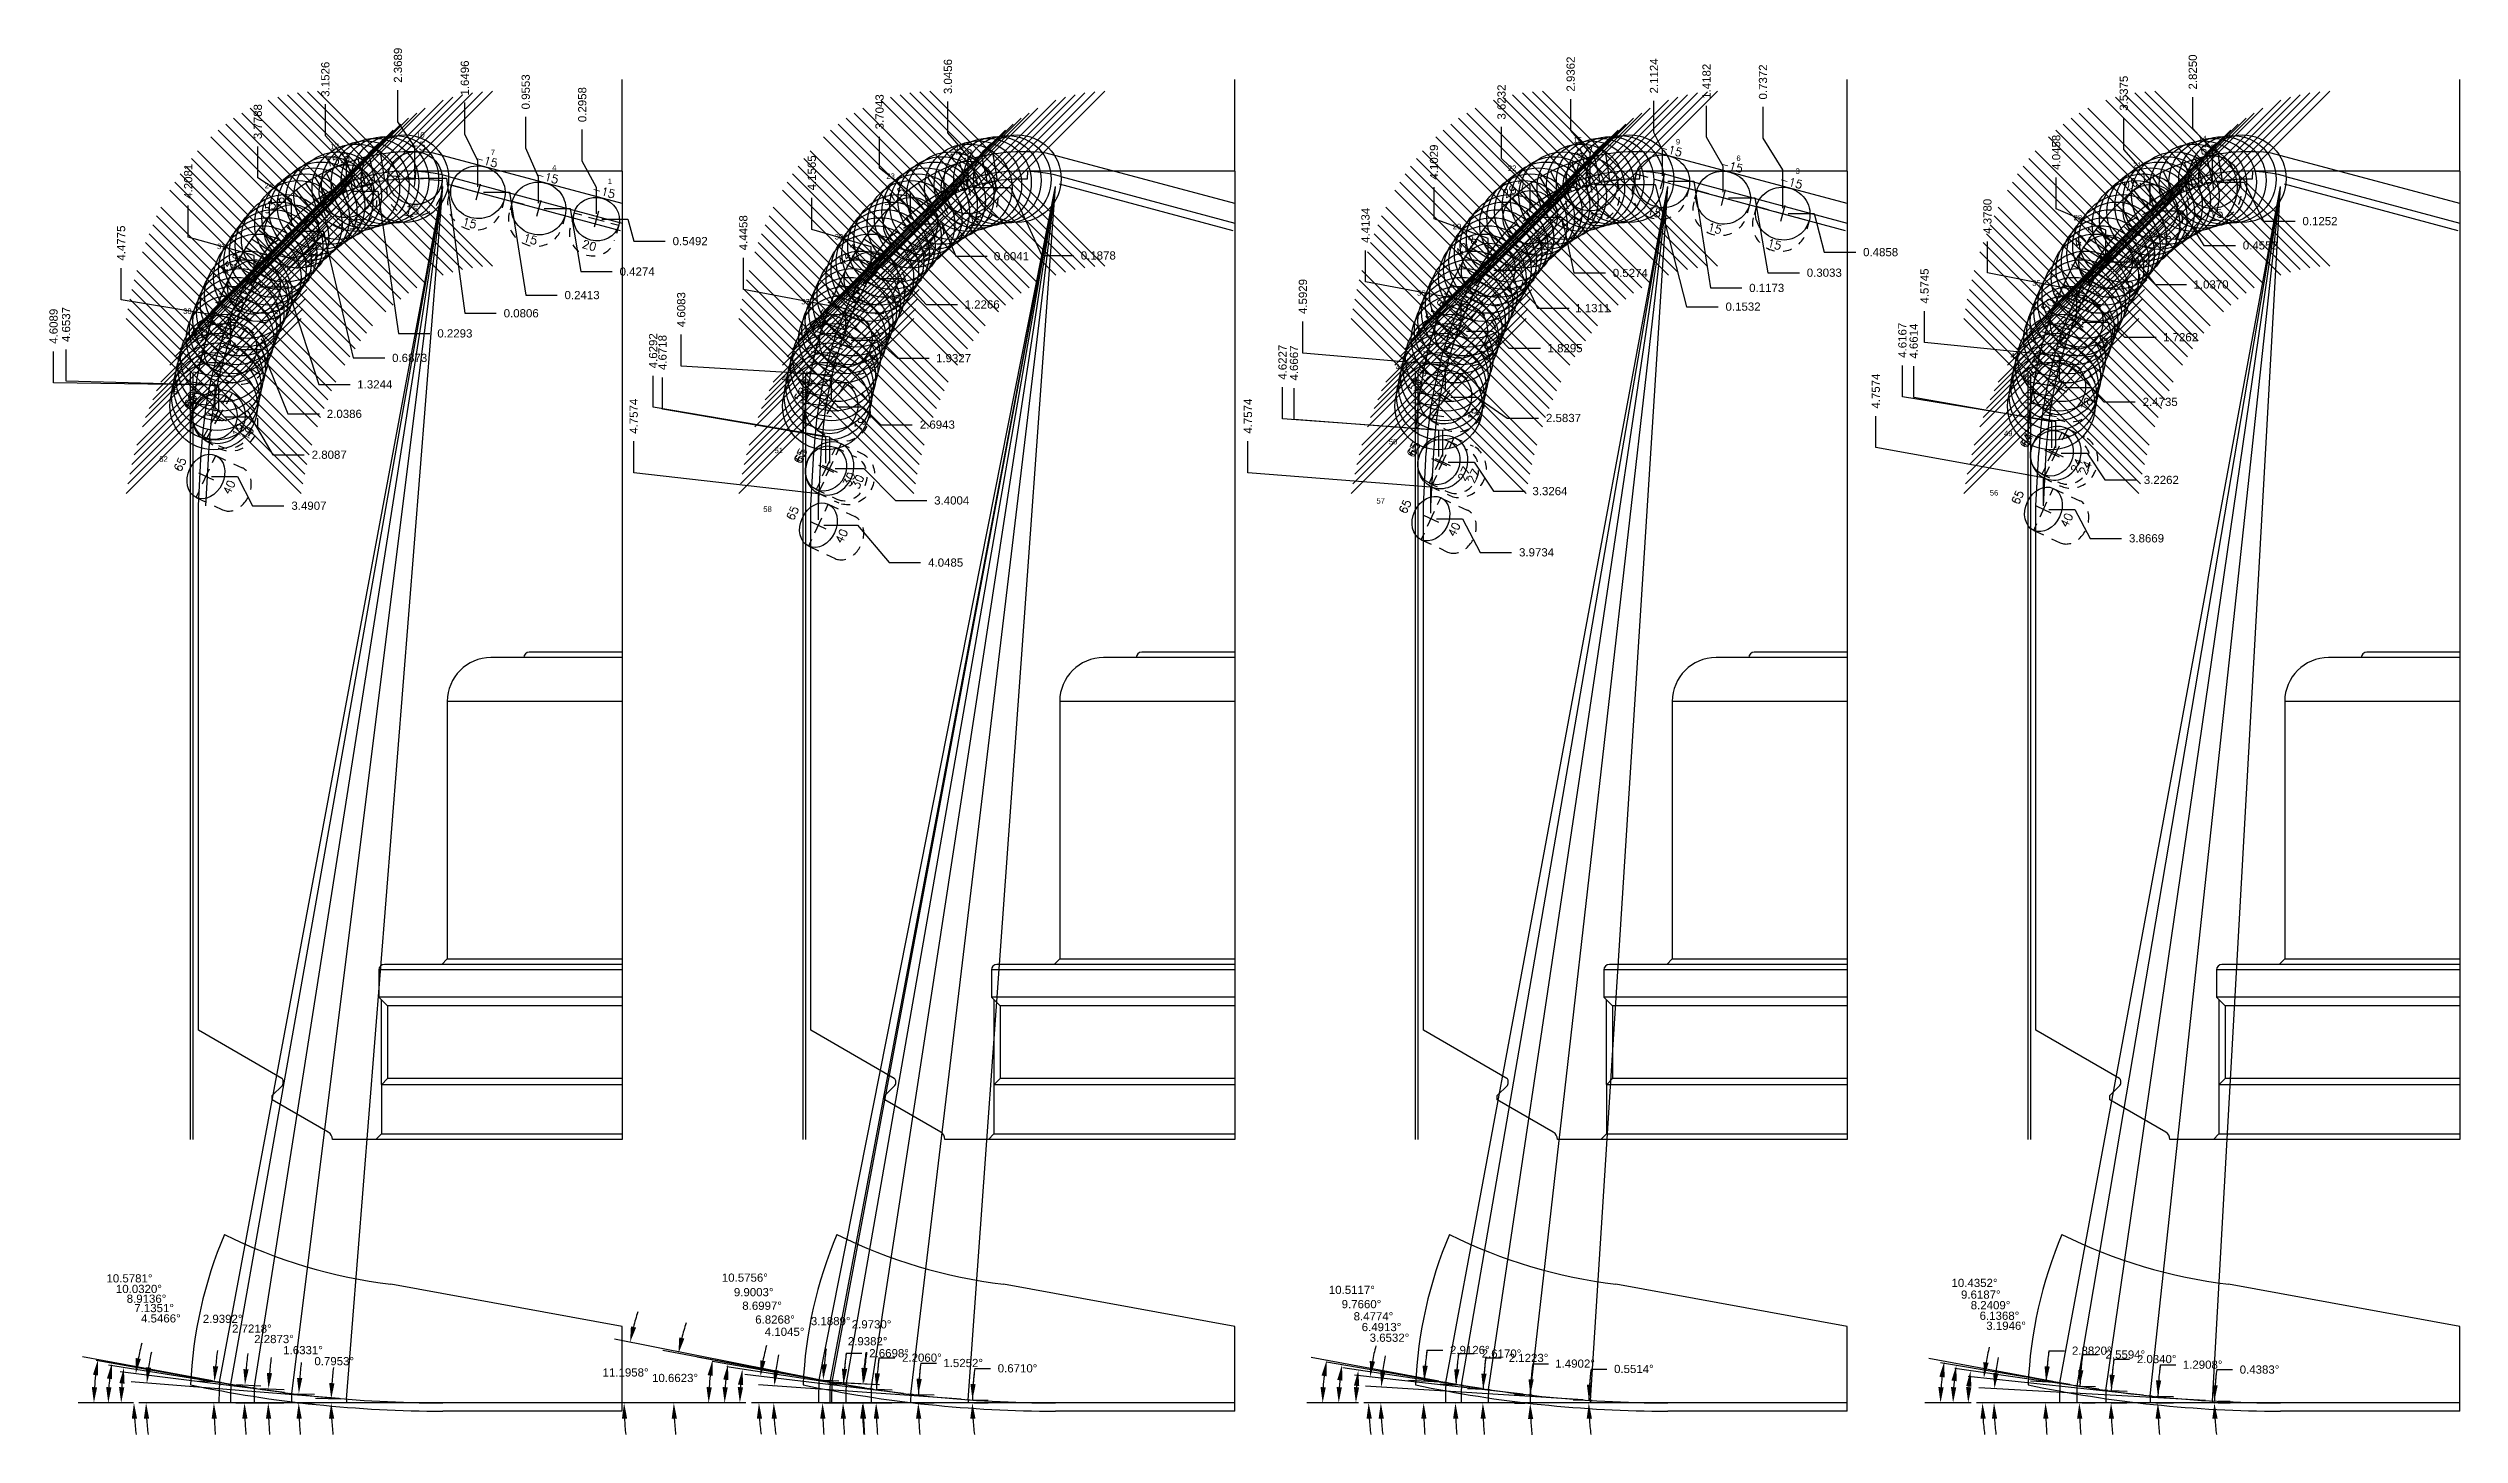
# Model space of a CAD drawing. Header units: inches. Extents: x 142.4 to 229.7, y -55.2 to 11.6.
# Drawn here: x 181.17 to 208.73, y -49.15 to -33.3 of the extents above; entities that cross this region are included whole.
import ezdxf
from ezdxf.enums import TextEntityAlignment as Align

# ---------------------------------------------------------------- set-up
doc = ezdxf.new("R2010")
doc.units = ezdxf.units.IN
doc.header["$MEASUREMENT"] = 0
doc.header["$PDMODE"] = 35
doc.linetypes.add('CENTER2', pattern=[1.125, 0.75, -0.125, 0.125, -0.125])
doc.linetypes.add('HIDDEN2', pattern=[0.1875, 0.125, -0.0625])
doc.layers.get('Defpoints').update_dxf_attribs({"color": 10})
for name, color, linetype, true_color in [('Blade_1', 30, 'Continuous', 0xff7f00), ('Blade_2', 7, 'Continuous', 0xcccc00), ('Blade_3', 7, 'Continuous', 0x00cc00), ('Blade_4', 7, 'Continuous', 0x00cccc)]:
    doc.layers.add(name, color=color, linetype=linetype, true_color=true_color)
doc.layers.add('CLine', color=5, linetype='CENTER2')
doc.styles.add('RomanS', font='romans')
doc.styles.get("Standard").update_dxf_attribs({"font": 'arial.ttf'})
doc.dimstyles.get("Standard").update_dxf_attribs({"dimtxt": 0.09375, "dimasz": 0.18, "dimexe": 0.18, "dimexo": 0.0625, "dimgap": 0.09, "dimtad": 0, "dimtih": 1, "dimtoh": 1, "dimdec": 4, "dimzin": 0, "dimdsep": 46, "dimtxsty": 'Standard', "dimcen": 0.09, "dimadec": 4, "dimazin": 0, "dimtfac": 1, "dimtdec": 4, "dimtofl": 0, "dimtmove": 0, "dimatfit": 3, "dimfxl": 1, "dimtolj": 1, "dimtzin": 0, "dimarcsym": 0})

msp = doc.modelspace()

# ---------------------------------------------------------------- texts
at = {"layer": 'Blade_1'}
for s, p in [('17', (184.39681, -34.45569)), ('10', (185.37636, -34.32313)), ('7', (186.22955, -34.52333)), ('4', (186.93133, -34.699)), ('24', (183.64493, -34.90355)), ('1', (187.56631, -34.85439)), ('31', (183.10055, -35.59793)), ('38', (182.71363, -36.33852)), ('45', (182.55726, -37.26019)), ('52', (182.44094, -38.02926))]:
    msp.add_text(s, height=0.0625, dxfattribs=at).set_placement(p)
at = {"layer": 'Blade_2'}
for s, p in [('16', (191.53664, -34.46399)), ('23', (190.75013, -34.79529)), ('30', (190.15953, -35.48773)), ('37', (189.77709, -36.22972)), ('44', (189.55697, -37.10674)), ('51', (189.47299, -37.93053)), ('58', (189.34366, -38.60101))]:
    msp.add_text(s, height=0.0625, dxfattribs=at).set_placement(p)
at = {"layer": 'Blade_3'}
for s, p in [('15', (198.60203, -34.38008)), ('9', (199.77333, -34.40135)), ('22', (197.85402, -34.70445)), ('6', (200.46477, -34.58983)), ('3', (201.1409, -34.73724)), ('29', (197.22348, -35.37067)), ('36', (196.81425, -36.13042)), ('43', (196.57155, -36.97848)), ('50', (196.49327, -37.83066)), ('57', (196.35045, -38.50788))]:
    msp.add_text(s, height=0.0625, dxfattribs=at).set_placement(p)
at = {"layer": 'Blade_4'}
for s, p in [('14', (205.74214, -34.36517)), ('21', (204.99834, -34.66928)), ('28', (204.31903, -35.26958)), ('35', (203.84523, -36.01715)), ('42', (203.59676, -36.84765)), ('49', (203.52266, -37.73639)), ('56', (203.36097, -38.41496))]:
    msp.add_text(s, height=0.0625, dxfattribs=at).set_placement(p)

# ---------------------------------------------------------------- blocks, each defined once
blk = doc.blocks.new('CMark')
at = {"layer": 'CLine'}
for p, q in [((-0.094, 0), (0.094, 0)), ((0, 0.094), (0, -0.094))]:
    blk.add_line(p, q, dxfattribs=at)
blk = doc.blocks.new('1613@15')
for p, q in [((-0.17, 0), (-0.312, 0)), ((0.171, 0), (0.312, 0))]:
    blk.add_line(p, q)
at = {"color": 8, "linetype": 'HIDDEN2', "ltscale": 0.5}
blk.add_line((-0.312, 0), (-0.312, -0.135), dxfattribs=at)
at = {"color": 8, "linetype": 'HIDDEN2', "ltscale": 0.5, "flags": 128}
blk.add_lwpolyline([(0.312, 0), (0.312, -0.135)], dxfattribs=at)
blk.add_ellipse((0, 0), major_axis=(-0.312, 0), ratio=0.965926, start_param=-3.141592653589793, end_param=3.141592653589793)
at = {"color": 8, "linetype": 'HIDDEN2', "ltscale": 0.5}
blk.add_ellipse((0, -0.135), major_axis=(-0.312, 0), ratio=0.965926, start_param=0, end_param=3.141593, dxfattribs=at)
blk.add_blockref('CMark', (0, 0))
at = {"style": 'RomanS'}
blk.add_text('15', height=0.094, dxfattribs=at).set_placement((0, -0.364), align=Align.MIDDLE_CENTER)
blk.add_attdef('ANG', text='', height=0.094, dxfattribs=at).set_placement((0, 0.298), align=Align.BOTTOM_CENTER)
blk = doc.blocks.new('1313@20')
for p, q in [((-0.17, 0), (-0.265, 0)), ((0.171, 0), (0.264, 0))]:
    blk.add_line(p, q)
at = {"color": 8, "linetype": 'HIDDEN2', "ltscale": 0.5}
blk.add_line((-0.265, 0), (-0.265, -0.178), dxfattribs=at)
at = {"color": 8, "linetype": 'HIDDEN2', "ltscale": 0.5, "flags": 128}
blk.add_lwpolyline([(0.264, 0), (0.264, -0.178)], dxfattribs=at)
blk.add_ellipse((0, 0), major_axis=(0.264, 0), ratio=0.939693)
at = {"color": 8, "linetype": 'HIDDEN2', "ltscale": 0.5}
blk.add_ellipse((0, -0.178), major_axis=(0.264, 0), ratio=0.939693, start_param=3.141593, end_param=6.283185, dxfattribs=at)
blk.add_blockref('CMark', (0, 0))
at = {"style": 'RomanS'}
blk.add_text('20', height=0.094, dxfattribs=at).set_placement((0, -0.311), align=Align.MIDDLE_CENTER)
blk.add_attdef('ANG', text='', height=0.094, dxfattribs=at).set_placement((0, 0.251), align=Align.BOTTOM_CENTER)
blk = doc.blocks.new('1613@16')
for p, q in [((-0.17, 0), (-0.312, 0)), ((0.171, 0), (0.312, 0))]:
    blk.add_line(p, q)
at = {"color": 8, "linetype": 'HIDDEN2', "ltscale": 0.5}
blk.add_line((-0.312, 0), (-0.312, -0.143), dxfattribs=at)
at = {"color": 8, "linetype": 'HIDDEN2', "ltscale": 0.5, "flags": 128}
blk.add_lwpolyline([(0.312, 0), (0.312, -0.143)], dxfattribs=at)
at = {"extrusion": (0, 0, -1)}
blk.add_ellipse((0, 0), major_axis=(-0.312, 0), ratio=0.961248, start_param=-3.141592653589793, end_param=3.141592653589793, dxfattribs=at)
at = {"color": 8, "linetype": 'HIDDEN2', "ltscale": 0.5}
blk.add_ellipse((0, -0.143), major_axis=(0.312, 0), ratio=0.953717, start_param=3.141593, end_param=6.283185, dxfattribs=at)
blk.add_blockref('CMark', (0, 0))
at = {"style": 'RomanS'}
blk.add_text('16', height=0.094, dxfattribs=at).set_placement((0, -0.364), align=Align.MIDDLE_CENTER)
blk.add_attdef('ANG', text='', height=0.094, dxfattribs=at).set_placement((0, 0.298), align=Align.BOTTOM_CENTER)
blk = doc.blocks.new('1613@17')
for p, q in [((-0.17, 0), (-0.313, 0)), ((0.171, 0), (0.312, 0))]:
    blk.add_line(p, q)
at = {"color": 8, "linetype": 'HIDDEN2', "ltscale": 0.5}
blk.add_line((-0.313, 0), (-0.313, -0.152), dxfattribs=at)
at = {"color": 8, "linetype": 'HIDDEN2', "ltscale": 0.5, "flags": 128}
blk.add_lwpolyline([(0.312, 0), (0.312, -0.152)], dxfattribs=at)
blk.add_ellipse((0, 0), major_axis=(-0.312, 0), ratio=0.95632, start_param=3.141593, end_param=9.424778)
at = {"color": 8, "linetype": 'HIDDEN2', "ltscale": 0.5}
blk.add_ellipse((0, -0.152), major_axis=(-0.312, 0), ratio=0.95632, start_param=0, end_param=3.141593, dxfattribs=at)
blk.add_blockref('CMark', (0, 0))
at = {"style": 'RomanS'}
blk.add_text('17', height=0.094, dxfattribs=at).set_placement((0.001, -0.373), align=Align.MIDDLE_CENTER)
blk.add_attdef('ANG', text='', height=0.094, dxfattribs=at).set_placement((0, 0.298), align=Align.BOTTOM_CENTER)
blk = doc.blocks.new('1313@40')
for p, q in [((-0.265, 0), (-0.177, 0)), ((0.177, 0), (0.264, 0))]:
    blk.add_line(p, q)
at = {"color": 8, "linetype": 'HIDDEN2'}
for p, q in [((-0.265, 0), (-0.265, -0.334)), ((0.264, 0), (0.264, -0.334))]:
    blk.add_line(p, q, dxfattribs=at)
blk.add_ellipse((0, 0), major_axis=(0.265, 0), ratio=0.765974)
blk.add_ellipse((0, -0.334), major_axis=(-0.265, 0), ratio=0.765974, start_param=0, end_param=3.141593, dxfattribs=at)
blk.add_blockref('CMark', (0, 0))
at = {"style": 'RomanS'}
blk.add_text('40', height=0.094, dxfattribs=at).set_placement((0, -0.292), align=Align.MIDDLE_CENTER)
blk.add_attdef('ANG', text='', height=0.094, dxfattribs=at).set_placement((0, 0.251), align=Align.BOTTOM_CENTER)
blk = doc.blocks.new('*D849')
at = {"layer": 'Blade_1', "color": 0, "lineweight": -2, "transparency": 16777216}
for p, q in [((187.275, -34.591), (187.275, -34.231)), ((187.436, -34.895), (187.275, -34.591)), ((187.436, -35.193), (187.436, -34.895))]:
    blk.add_line(p, q, dxfattribs=at)
at = {"layer": 'Defpoints', "color": 0, "transparency": 16777216}
for p in [(187.275, -34.231), (187.732, -34.706), (187.436, -35.255)]:
    blk.add_point(p, dxfattribs=at)
at = {"layer": 'Blade_1', "color": 0, "transparency": 16777216, "insert": (187.275, -33.946), "char_height": 0.0938, "attachment_point": 5, "rotation": 90}
blk.add_mtext('\\A1;0.2958', dxfattribs=at)
blk = doc.blocks.new('*D850')
at = {"layer": 'Blade_1', "color": 0, "lineweight": -2, "transparency": 16777216}
for p, q in [((186.629, -34.445), (186.629, -34.085)), ((186.776, -34.774), (186.629, -34.445)), ((186.776, -35.071), (186.776, -34.774))]:
    blk.add_line(p, q, dxfattribs=at)
at = {"layer": 'Defpoints', "color": 0, "transparency": 16777216}
for p in [(186.629, -34.085), (187.732, -34.706), (186.776, -35.134)]:
    blk.add_point(p, dxfattribs=at)
at = {"layer": 'Blade_1', "color": 0, "transparency": 16777216, "insert": (186.629, -33.8), "char_height": 0.0938, "attachment_point": 5, "rotation": 90}
blk.add_mtext('\\A1;0.9553', dxfattribs=at)
blk = doc.blocks.new('*D851')
at = {"layer": 'Blade_1', "color": 0, "lineweight": -2, "transparency": 16777216}
for p, q in [((185.933, -34.282), (185.933, -33.922)), ((186.082, -34.587), (185.933, -34.282)), ((186.082, -34.885), (186.082, -34.587))]:
    blk.add_line(p, q, dxfattribs=at)
at = {"layer": 'Defpoints', "color": 0, "transparency": 16777216}
for p in [(185.933, -33.922), (187.732, -34.706), (186.082, -34.947)]:
    blk.add_point(p, dxfattribs=at)
at = {"layer": 'Blade_1', "color": 0, "transparency": 16777216, "insert": (185.933, -33.642), "char_height": 0.0938, "attachment_point": 5, "rotation": 90}
blk.add_mtext('\\A1;1.6496', dxfattribs=at)
blk = doc.blocks.new('*D852')
at = {"layer": 'Blade_1', "color": 0, "lineweight": -2, "transparency": 16777216}
for p, q in [((185.169, -34.142), (185.169, -33.782)), ((185.363, -34.427), (185.169, -34.142)), ((185.363, -34.724), (185.363, -34.427))]:
    blk.add_line(p, q, dxfattribs=at)
at = {"layer": 'Defpoints', "color": 0, "transparency": 16777216}
for p in [(185.169, -33.782), (187.732, -34.706), (185.363, -34.787)]:
    blk.add_point(p, dxfattribs=at)
at = {"layer": 'Blade_1', "color": 0, "transparency": 16777216, "insert": (185.169, -33.496), "char_height": 0.0938, "attachment_point": 5, "rotation": 90}
blk.add_mtext('\\A1;2.3689', dxfattribs=at)
blk = doc.blocks.new('*D853')
at = {"layer": 'Blade_1', "color": 0, "lineweight": -2, "transparency": 16777216}
for p, q in [((187.498, -35.255), (187.796, -35.255)), ((187.796, -35.255), (187.864, -35.507)), ((187.864, -35.507), (188.224, -35.507))]:
    blk.add_line(p, q, dxfattribs=at)
at = {"layer": 'Defpoints', "color": 0, "transparency": 16777216}
for p in [(187.732, -34.706), (187.436, -35.255), (188.224, -35.507)]:
    blk.add_point(p, dxfattribs=at)
at = {"layer": 'Blade_1', "color": 0, "transparency": 16777216, "insert": (188.508, -35.507), "char_height": 0.0938, "attachment_point": 5}
blk.add_mtext('\\A1;0.5492', dxfattribs=at)
blk = doc.blocks.new('*D854')
at = {"layer": 'Blade_1', "color": 0, "lineweight": -2, "transparency": 16777216}
for p, q in [((186.839, -35.134), (187.136, -35.134)), ((187.136, -35.134), (187.258, -35.855)), ((187.258, -35.855), (187.618, -35.855))]:
    blk.add_line(p, q, dxfattribs=at)
at = {"layer": 'Defpoints', "color": 0, "transparency": 16777216}
for p in [(187.732, -34.706), (186.776, -35.134), (187.618, -35.855)]:
    blk.add_point(p, dxfattribs=at)
at = {"layer": 'Blade_1', "color": 0, "transparency": 16777216, "insert": (187.902, -35.855), "char_height": 0.0938, "attachment_point": 5}
blk.add_mtext('\\A1;0.4274', dxfattribs=at)
blk = doc.blocks.new('*D855')
at = {"layer": 'Blade_1', "color": 0, "lineweight": -2, "transparency": 16777216}
for p, q in [((186.145, -34.947), (186.442, -34.947)), ((186.442, -34.947), (186.629, -36.124)), ((186.629, -36.124), (186.989, -36.124))]:
    blk.add_line(p, q, dxfattribs=at)
at = {"layer": 'Defpoints', "color": 0, "transparency": 16777216}
for p in [(187.732, -34.706), (186.082, -34.947), (186.989, -36.124)]:
    blk.add_point(p, dxfattribs=at)
at = {"layer": 'Blade_1', "color": 0, "transparency": 16777216, "insert": (187.273, -36.124), "char_height": 0.0938, "attachment_point": 5}
blk.add_mtext('\\A1;0.2413', dxfattribs=at)
blk = doc.blocks.new('*D856')
at = {"layer": 'Blade_1', "color": 0, "lineweight": -2, "transparency": 16777216}
for p, q in [((185.425, -34.787), (185.723, -34.787)), ((185.723, -34.787), (185.932, -36.332)), ((185.932, -36.332), (186.292, -36.332))]:
    blk.add_line(p, q, dxfattribs=at)
at = {"layer": 'Defpoints', "color": 0, "transparency": 16777216}
for p in [(187.732, -34.706), (185.363, -34.787), (186.292, -36.332)]:
    blk.add_point(p, dxfattribs=at)
at = {"layer": 'Blade_1', "color": 0, "transparency": 16777216, "insert": (186.577, -36.332), "char_height": 0.0938, "attachment_point": 5}
blk.add_mtext('\\A1;0.0806', dxfattribs=at)
blk = doc.blocks.new('*D857')
at = {"layer": 'Blade_1', "color": 0, "lineweight": -2, "transparency": 16777216}
for p, q in [((184.642, -34.935), (184.939, -34.935)), ((184.939, -34.935), (185.174, -36.562)), ((185.174, -36.562), (185.534, -36.562))]:
    blk.add_line(p, q, dxfattribs=at)
at = {"layer": 'Defpoints', "color": 0, "transparency": 16777216}
for p in [(187.732, -34.706), (184.579, -34.935), (185.534, -36.562)]:
    blk.add_point(p, dxfattribs=at)
at = {"layer": 'Blade_1', "color": 0, "transparency": 16777216, "insert": (185.819, -36.562), "char_height": 0.0938, "attachment_point": 5}
blk.add_mtext('\\A1;0.2293', dxfattribs=at)
blk = doc.blocks.new('*D858')
at = {"layer": 'Blade_1', "color": 0, "lineweight": -2, "transparency": 16777216}
for p, q in [((184.015, -35.393), (184.313, -35.393)), ((184.313, -35.393), (184.658, -36.842)), ((184.658, -36.842), (185.018, -36.842))]:
    blk.add_line(p, q, dxfattribs=at)
at = {"layer": 'Defpoints', "color": 0, "transparency": 16777216}
for p in [(187.732, -34.706), (183.953, -35.393), (185.018, -36.842)]:
    blk.add_point(p, dxfattribs=at)
at = {"layer": 'Blade_1', "color": 0, "transparency": 16777216, "insert": (185.302, -36.842), "char_height": 0.0938, "attachment_point": 5}
blk.add_mtext('\\A1;0.6873', dxfattribs=at)
blk = doc.blocks.new('*D859')
at = {"layer": 'Blade_1', "color": 0, "lineweight": -2, "transparency": 16777216}
for p, q in [((183.586, -36.031), (183.904, -36.031)), ((183.904, -36.031), (184.264, -37.145)), ((184.264, -37.145), (184.624, -37.145))]:
    blk.add_line(p, q, dxfattribs=at)
at = {"layer": 'Defpoints', "color": 0, "transparency": 16777216}
for p in [(187.732, -34.706), (183.524, -36.031), (184.624, -37.145)]:
    blk.add_point(p, dxfattribs=at)
at = {"layer": 'Blade_1', "color": 0, "transparency": 16777216, "insert": (184.904, -37.145), "char_height": 0.0938, "attachment_point": 5}
blk.add_mtext('\\A1;1.3244', dxfattribs=at)
blk = doc.blocks.new('*D860')
at = {"layer": 'Blade_1', "color": 0, "lineweight": -2, "transparency": 16777216}
for p, q in [((183.317, -36.745), (183.614, -36.745)), ((183.614, -36.745), (183.911, -37.482)), ((183.911, -37.482), (184.271, -37.482))]:
    blk.add_line(p, q, dxfattribs=at)
at = {"layer": 'Defpoints', "color": 0, "transparency": 16777216}
for p in [(187.732, -34.706), (183.254, -36.745), (184.271, -37.482)]:
    blk.add_point(p, dxfattribs=at)
at = {"layer": 'Blade_1', "color": 0, "transparency": 16777216, "insert": (184.556, -37.482), "char_height": 0.0938, "attachment_point": 5}
blk.add_mtext('\\A1;2.0386', dxfattribs=at)
blk = doc.blocks.new('*D861')
at = {"layer": 'Blade_1', "color": 0, "lineweight": -2, "transparency": 16777216}
for p, q in [((183.037, -38.197), (183.334, -38.197)), ((183.334, -38.197), (183.506, -38.532)), ((183.506, -38.532), (183.866, -38.532))]:
    blk.add_line(p, q, dxfattribs=at)
at = {"layer": 'Defpoints', "color": 0, "transparency": 16777216}
for p in [(187.732, -34.706), (182.974, -38.197), (183.866, -38.532)]:
    blk.add_point(p, dxfattribs=at)
at = {"layer": 'Blade_1', "color": 0, "transparency": 16777216, "insert": (184.151, -38.532), "char_height": 0.0938, "attachment_point": 5}
blk.add_mtext('\\A1;3.4907', dxfattribs=at)
blk = doc.blocks.new('1613@19')
for p, q in [((-0.17, 0), (-0.313, 0)), ((0.171, 0), (0.312, 0))]:
    blk.add_line(p, q)
at = {"color": 8, "linetype": 'HIDDEN2', "ltscale": 0.5}
blk.add_line((-0.313, 0), (-0.313, -0.169), dxfattribs=at)
at = {"color": 8, "linetype": 'HIDDEN2', "ltscale": 0.5, "flags": 128}
blk.add_lwpolyline([(0.312, 0), (0.312, -0.169)], dxfattribs=at)
at = {"extrusion": (0, 0, -1)}
blk.add_ellipse((0, 0), major_axis=(-0.312, 0), ratio=0.945519, start_param=3.141593, end_param=9.424778, dxfattribs=at)
at = {"color": 8, "linetype": 'HIDDEN2', "ltscale": 0.5}
blk.add_ellipse((0, -0.169), major_axis=(0.312, 0), ratio=0.945519, start_param=3.141593, end_param=6.283185, dxfattribs=at)
blk.add_blockref('CMark', (0, 0))
at = {"style": 'RomanS'}
blk.add_text('19', height=0.094, dxfattribs=at).set_placement((0, -0.379), align=Align.MIDDLE_CENTER)
blk.add_attdef('ANG', text='', height=0.094, dxfattribs=at).set_placement((0, 0.298), align=Align.BOTTOM_CENTER)
blk = doc.blocks.new('*D862')
at = {"layer": 'Blade_1', "color": 0, "lineweight": -2, "transparency": 16777216}
for p, q in [((184.339, -34.301), (184.339, -33.941)), ((184.579, -34.575), (184.339, -34.301)), ((184.579, -34.873), (184.579, -34.575))]:
    blk.add_line(p, q, dxfattribs=at)
at = {"layer": 'Defpoints', "color": 0, "transparency": 16777216}
for p in [(184.339, -33.941), (187.732, -34.706), (184.579, -34.935)]:
    blk.add_point(p, dxfattribs=at)
at = {"layer": 'Blade_1', "color": 0, "transparency": 16777216, "insert": (184.339, -33.656), "char_height": 0.0938, "attachment_point": 5, "rotation": 90}
blk.add_mtext('\\A1;3.1526', dxfattribs=at)
blk = doc.blocks.new('*D863')
at = {"layer": 'Blade_1', "color": 0, "lineweight": -2, "transparency": 16777216}
for p, q in [((183.567, -34.784), (183.567, -34.424)), ((183.953, -35.033), (183.567, -34.784)), ((183.953, -35.331), (183.953, -35.033))]:
    blk.add_line(p, q, dxfattribs=at)
at = {"layer": 'Defpoints', "color": 0, "transparency": 16777216}
for p in [(183.567, -34.424), (187.732, -34.706), (183.953, -35.393)]:
    blk.add_point(p, dxfattribs=at)
at = {"layer": 'Blade_1', "color": 0, "transparency": 16777216, "insert": (183.567, -34.14), "char_height": 0.0938, "attachment_point": 5, "rotation": 90}
blk.add_mtext('\\A1;3.7788', dxfattribs=at)
blk = doc.blocks.new('*D864')
at = {"layer": 'Blade_1', "color": 0, "lineweight": -2, "transparency": 16777216}
for p, q in [((182.772, -35.46), (182.772, -35.1)), ((183.524, -35.671), (182.772, -35.46)), ((183.524, -35.968), (183.524, -35.671))]:
    blk.add_line(p, q, dxfattribs=at)
at = {"layer": 'Defpoints', "color": 0, "transparency": 16777216}
for p in [(187.732, -34.706), (182.772, -35.1), (183.524, -36.031)]:
    blk.add_point(p, dxfattribs=at)
at = {"layer": 'Blade_1', "color": 0, "transparency": 16777216, "insert": (182.772, -34.822), "char_height": 0.0938, "attachment_point": 5, "rotation": 90}
blk.add_mtext('\\A1;4.2081', dxfattribs=at)
blk = doc.blocks.new('*D865')
at = {"layer": 'Blade_1', "color": 0, "lineweight": -2, "transparency": 16777216}
for p, q in [((182.005, -36.176), (182.005, -35.816)), ((183.254, -36.385), (182.005, -36.176)), ((183.254, -36.682), (183.254, -36.385))]:
    blk.add_line(p, q, dxfattribs=at)
at = {"layer": 'Defpoints', "color": 0, "transparency": 16777216}
for p in [(187.732, -34.706), (182.005, -35.816), (183.254, -36.745)]:
    blk.add_point(p, dxfattribs=at)
at = {"layer": 'Blade_1', "color": 0, "transparency": 16777216, "insert": (182.005, -35.529), "char_height": 0.0938, "attachment_point": 5, "rotation": 90}
blk.add_mtext('\\A1;4.4775', dxfattribs=at)
blk = doc.blocks.new('*D866')
at = {"layer": 'Blade_1', "color": 0, "lineweight": -2, "transparency": 16777216}
for p, q in [((181.233, -37.127), (181.233, -36.767)), ((183.123, -37.155), (181.233, -37.127)), ((183.123, -37.452), (183.123, -37.155))]:
    blk.add_line(p, q, dxfattribs=at)
at = {"layer": 'Defpoints', "color": 0, "transparency": 16777216}
for p in [(187.732, -34.706), (181.233, -36.767), (183.123, -37.515)]:
    blk.add_point(p, dxfattribs=at)
at = {"layer": 'Blade_1', "color": 0, "transparency": 16777216, "insert": (181.233, -36.48), "char_height": 0.0938, "attachment_point": 5, "rotation": 90}
blk.add_mtext('\\A1;4.6089', dxfattribs=at)
blk = doc.blocks.new('*D867')
at = {"layer": 'Blade_1', "color": 0, "lineweight": -2, "transparency": 16777216}
for p, q in [((184.517, -48.744), (184.226, -48.74)), ((184.517, -48.789), (184.225, -48.789))]:
    blk.add_line(p, q, dxfattribs=at)
for start, end in [(173.0029, 176.1038), (183.1009, 186.2018)]:
    blk.add_arc((187.732, -48.789), 3.326, start, end, dxfattribs=at)
at = {"layer": 'Blade_1', "color": 0, "transparency": 16777216}
for points in [[(184.443, -48.564), (184.383, -48.561), (184.406, -48.742)], [(184.38, -48.969), (184.44, -48.968), (184.405, -48.789)]]:
    blk.add_solid(points, dxfattribs=at)
at = {"layer": 'Defpoints', "color": 0, "transparency": 16777216}
for p in [(184.405, -48.773), (184.579, -48.745), (184.579, -48.789), (187.732, -48.789)]:
    blk.add_point(p, dxfattribs=at)
at = {"layer": 'Blade_1', "color": 0, "transparency": 16777216, "insert": (184.44, -48.312), "char_height": 0.09375, "attachment_point": 5}
blk.add_mtext('\\A1;0.7953°', dxfattribs=at)
blk = doc.blocks.new('*D868')
at = {"layer": 'Blade_1', "color": 0, "lineweight": -2, "transparency": 16777216}
for p, q in [((184.017, -48.683), (184.216, -48.688)), ((184.015, -48.789), (184.214, -48.789))]:
    blk.add_line(p, q, dxfattribs=at)
for start, end in [(172.7876, 175.5773), (182.7897, 185.5793)]:
    blk.add_arc((187.732, -48.789), 3.697, start, end, dxfattribs=at)
at = {"layer": 'Blade_1', "color": 0, "transparency": 16777216}
for points in [[(184.075, -48.505), (184.015, -48.502), (184.036, -48.683)], [(184.009, -48.969), (184.069, -48.968), (184.034, -48.789)]]:
    blk.add_solid(points, dxfattribs=at)
at = {"layer": 'Defpoints', "color": 0, "transparency": 16777216}
for p in [(183.954, -48.681), (184.035, -48.753), (183.953, -48.789), (187.732, -48.789)]:
    blk.add_point(p, dxfattribs=at)
at = {"layer": 'Blade_1', "color": 0, "transparency": 16777216, "insert": (184.084, -48.186), "char_height": 0.09375, "attachment_point": 5}
blk.add_mtext('\\A1;1.6331°', dxfattribs=at)
blk = doc.blocks.new('*D869')
at = {"layer": 'Blade_1', "color": 0, "lineweight": -2, "transparency": 16777216}
for p, q in [((183.589, -48.623), (183.869, -48.634)), ((183.586, -48.789), (183.866, -48.789))]:
    blk.add_line(p, q, dxfattribs=at)
for start, end in [(172.6144, 175.1636), (182.5491, 185.0983)]:
    blk.add_arc((187.732, -48.789), 4.046, start, end, dxfattribs=at)
at = {"layer": 'Blade_1', "color": 0, "transparency": 16777216}
for points in [[(183.73, -48.449), (183.67, -48.446), (183.689, -48.627)], [(183.66, -48.969), (183.72, -48.968), (183.686, -48.789)]]:
    blk.add_solid(points, dxfattribs=at)
at = {"layer": 'Defpoints', "color": 0, "transparency": 16777216}
for p in [(183.527, -48.621), (183.686, -48.735), (183.524, -48.789), (187.732, -48.789)]:
    blk.add_point(p, dxfattribs=at)
at = {"layer": 'Blade_1', "color": 0, "transparency": 16777216, "insert": (183.752, -48.059), "char_height": 0.09375, "attachment_point": 5}
blk.add_mtext('\\A1;2.2873°', dxfattribs=at)
blk = doc.blocks.new('*D870')
at = {"layer": 'Blade_1', "color": 0, "lineweight": -2, "transparency": 16777216}
for p, q in [((183.322, -48.579), (183.6, -48.592)), ((183.317, -48.789), (183.595, -48.789))]:
    blk.add_line(p, q, dxfattribs=at)
for start, end in [(172.4995, 174.8889), (182.3893, 184.7787)]:
    blk.add_arc((187.732, -48.789), 4.317, start, end, dxfattribs=at)
at = {"layer": 'Blade_1', "color": 0, "transparency": 16777216}
for points in [[(183.462, -48.406), (183.402, -48.402), (183.42, -48.584)], [(183.389, -48.969), (183.449, -48.968), (183.415, -48.789)]]:
    blk.add_solid(points, dxfattribs=at)
at = {"layer": 'Defpoints', "color": 0, "transparency": 16777216}
for p in [(183.259, -48.576), (183.416, -48.72), (183.254, -48.789), (187.732, -48.789)]:
    blk.add_point(p, dxfattribs=at)
at = {"layer": 'Blade_1', "color": 0, "transparency": 16777216, "insert": (183.499, -47.94), "char_height": 0.09375, "attachment_point": 5}
blk.add_mtext('\\A1;2.7218°', dxfattribs=at)
blk = doc.blocks.new('*D871')
at = {"layer": 'Blade_1', "color": 0, "lineweight": -2, "transparency": 16777216}
for p, q in [((183.066, -48.549), (182.892, -48.54)), ((183.06, -48.789), (182.885, -48.789))]:
    blk.add_line(p, q, dxfattribs=at)
for start, end in [(172.6403, 174.8505), (182.2102, 184.4205)]:
    blk.add_arc((187.732, -48.789), 4.666, start, end, dxfattribs=at)
at = {"layer": 'Blade_1', "color": 0, "transparency": 16777216}
for points in [[(183.114, -48.372), (183.054, -48.368), (183.071, -48.549)], [(183.039, -48.969), (183.099, -48.968), (183.065, -48.789)]]:
    blk.add_solid(points, dxfattribs=at)
at = {"layer": 'Defpoints', "color": 0, "transparency": 16777216}
for p in [(183.066, -48.709), (183.129, -48.552), (183.123, -48.789), (187.732, -48.789)]:
    blk.add_point(p, dxfattribs=at)
at = {"layer": 'Blade_1', "color": 0, "transparency": 16777216, "insert": (183.165, -47.828), "char_height": 0.09375, "attachment_point": 5}
blk.add_mtext('\\A1;2.9392°', dxfattribs=at)
blk = doc.blocks.new('*D872')
at = {"layer": 'Blade_1', "color": 0, "lineweight": -2, "transparency": 16777216}
blk.add_line((184.497, -48.738), (182.119, -48.549), dxfattribs=at)
for start, end in [(168.1895, 171.8215), (183.632, 187.264)]:
    blk.add_arc((185.13, -48.789), 2.84, start, end, dxfattribs=at)
at = {"layer": 'Blade_1', "color": 0, "transparency": 16777216}
for points in [[(182.348, -48.388), (182.289, -48.381), (182.299, -48.563)], [(182.265, -48.969), (182.325, -48.968), (182.29, -48.789)]]:
    blk.add_solid(points, dxfattribs=at)
at = {"layer": 'Defpoints', "color": 0, "transparency": 16777216}
for p in [(182.291, -48.713), (184.559, -48.743), (184.599, -48.746), (182.208, -48.789), (187.732, -48.789)]:
    blk.add_point(p, dxfattribs=at)
at = {"layer": 'Blade_1', "color": 0, "transparency": 16777216, "insert": (182.459, -47.823), "char_height": 0.09375, "attachment_point": 5}
blk.add_mtext('\\A1;4.5466°', dxfattribs=at)
blk = doc.blocks.new('*D873')
at = {"layer": 'Blade_1', "color": 0, "lineweight": -2, "transparency": 16777216}
for p, q in [((183.873, -48.671), (181.993, -48.435)), ((182.146, -48.789), (181.971, -48.789))]:
    blk.add_line(p, q, dxfattribs=at)
for start, end in [(165.1188, 168.9918), (183.8731, 187.7461)]:
    blk.add_arc((184.815, -48.789), 2.663, start, end, dxfattribs=at)
at = {"layer": 'Blade_1', "color": 0, "transparency": 16777216}
for points in [[(182.23, -48.285), (182.171, -48.275), (182.172, -48.458)], [(182.127, -48.969), (182.187, -48.967), (182.151, -48.789)]]:
    blk.add_solid(points, dxfattribs=at)
at = {"layer": 'Defpoints', "color": 0, "transparency": 16777216}
for p in [(182.154, -48.678), (183.935, -48.678), (183.974, -48.683), (182.208, -48.789), (187.732, -48.789)]:
    blk.add_point(p, dxfattribs=at)
at = {"layer": 'Blade_1', "color": 0, "transparency": 16777216, "insert": (182.382, -47.705), "char_height": 0.09375, "attachment_point": 5}
blk.add_mtext('\\A1;7.1351°', dxfattribs=at)
blk = doc.blocks.new('*D874')
at = {"layer": 'Blade_1', "color": 0, "lineweight": -2, "transparency": 16777216}
for p, q in [((183.445, -48.608), (181.859, -48.359)), ((182.146, -48.789), (181.825, -48.789))]:
    blk.add_line(p, q, dxfattribs=at)
blk.add_arc((184.598, -48.789), 2.593, 175.065, 176.0214, dxfattribs=at)
at = {"layer": 'Blade_1', "color": 0, "transparency": 16777216}
for points in [[(181.985, -48.562), (182.044, -48.569), (182.036, -48.387)], [(182.041, -48.61), (181.981, -48.608), (182.005, -48.789)]]:
    blk.add_solid(points, dxfattribs=at)
at = {"layer": 'Defpoints', "color": 0, "transparency": 16777216}
for p in [(182.009, -48.654), (183.507, -48.618), (183.547, -48.624), (182.208, -48.789), (187.732, -48.789)]:
    blk.add_point(p, dxfattribs=at)
at = {"layer": 'Blade_1', "color": 0, "transparency": 16777216, "insert": (182.295, -47.598), "char_height": 0.09375, "attachment_point": 5}
blk.add_mtext('\\A1;8.9136°', dxfattribs=at)
blk = doc.blocks.new('*D875')
at = {"layer": 'Blade_1', "color": 0, "lineweight": -2, "transparency": 16777216}
for p, q in [((183.178, -48.562), (181.721, -48.304)), ((182.146, -48.789), (181.678, -48.789))]:
    blk.add_line(p, q, dxfattribs=at)
blk.add_arc((184.461, -48.789), 2.603, 173.9308, 176.0372, dxfattribs=at)
at = {"layer": 'Blade_1', "color": 0, "transparency": 16777216}
for points in [[(181.843, -48.509), (181.902, -48.518), (181.898, -48.335)], [(181.894, -48.61), (181.834, -48.608), (181.858, -48.789)]]:
    blk.add_solid(points, dxfattribs=at)
at = {"layer": 'Defpoints', "color": 0, "transparency": 16777216}
for p in [(181.863, -48.637), (183.24, -48.572), (183.279, -48.579), (182.208, -48.789), (187.732, -48.789)]:
    blk.add_point(p, dxfattribs=at)
at = {"layer": 'Blade_1', "color": 0, "transparency": 16777216, "insert": (182.208, -47.486), "char_height": 0.09375, "attachment_point": 5}
blk.add_mtext('\\A1;10.0320°', dxfattribs=at)
blk = doc.blocks.new('*D876')
at = {"layer": 'Blade_1', "color": 0, "lineweight": -2, "transparency": 16777216}
for p, q in [((183.048, -48.537), (181.563, -48.26)), ((182.146, -48.789), (181.514, -48.789))]:
    blk.add_line(p, q, dxfattribs=at)
blk.add_arc((184.394, -48.789), 2.7, 173.2419, 176.18, dxfattribs=at)
at = {"layer": 'Blade_1', "color": 0, "transparency": 16777216}
for points in [[(181.683, -48.466), (181.742, -48.475), (181.74, -48.293)], [(181.73, -48.61), (181.67, -48.608), (181.694, -48.789)]]:
    blk.add_solid(points, dxfattribs=at)
at = {"layer": 'Defpoints', "color": 0, "transparency": 16777216}
for p in [(181.699, -48.623), (183.109, -48.549), (183.148, -48.556), (182.208, -48.789), (187.732, -48.789)]:
    blk.add_point(p, dxfattribs=at)
at = {"layer": 'Blade_1', "color": 0, "transparency": 16777216, "insert": (182.1, -47.365), "char_height": 0.09375, "attachment_point": 5}
blk.add_mtext('\\A1;10.5781°', dxfattribs=at)
blk = doc.blocks.new('*D877')
at = {"layer": 'Blade_1', "color": 0, "lineweight": -2, "transparency": 16777216}
for p, q in [((183.185, -37.515), (183.483, -37.515)), ((183.483, -37.515), (183.738, -37.949)), ((183.738, -37.949), (184.098, -37.949))]:
    blk.add_line(p, q, dxfattribs=at)
at = {"layer": 'Defpoints', "color": 0, "transparency": 16777216}
for p in [(187.732, -34.706), (183.123, -37.515), (184.098, -37.949)]:
    blk.add_point(p, dxfattribs=at)
at = {"layer": 'Blade_1', "color": 0, "transparency": 16777216, "insert": (184.383, -37.949), "char_height": 0.0938, "attachment_point": 5}
blk.add_mtext('\\A1;2.8087', dxfattribs=at)
blk = doc.blocks.new('*D878')
at = {"layer": 'Blade_2', "color": 0, "lineweight": -2, "transparency": 16777216}
for p, q in [((191.454, -34.27), (191.454, -33.91)), ((191.686, -34.534), (191.454, -34.27)), ((191.686, -34.832), (191.686, -34.534))]:
    blk.add_line(p, q, dxfattribs=at)
at = {"layer": 'Defpoints', "color": 0, "transparency": 16777216}
for p in [(191.454, -33.91), (194.732, -34.706), (191.686, -34.894)]:
    blk.add_point(p, dxfattribs=at)
at = {"layer": 'Blade_2', "color": 0, "transparency": 16777216, "insert": (191.454, -33.625), "char_height": 0.0938, "attachment_point": 5, "rotation": 90}
blk.add_mtext('\\A1;3.0456', dxfattribs=at)
blk = doc.blocks.new('*D879')
at = {"layer": 'Blade_2', "color": 0, "lineweight": -2, "transparency": 16777216}
for p, q in [((190.673, -34.673), (190.673, -34.313)), ((191.027, -34.95), (190.673, -34.673)), ((191.027, -35.248), (191.027, -34.95))]:
    blk.add_line(p, q, dxfattribs=at)
at = {"layer": 'Defpoints', "color": 0, "transparency": 16777216}
for p in [(190.673, -34.313), (194.732, -34.706), (191.027, -35.31)]:
    blk.add_point(p, dxfattribs=at)
at = {"layer": 'Blade_2', "color": 0, "transparency": 16777216, "insert": (190.673, -34.028), "char_height": 0.0938, "attachment_point": 5, "rotation": 90}
blk.add_mtext('\\A1;3.7043', dxfattribs=at)
blk = doc.blocks.new('*D880')
at = {"layer": 'Blade_2', "color": 0, "lineweight": -2, "transparency": 16777216}
for p, q in [((189.898, -35.373), (189.898, -35.013)), ((190.575, -35.573), (189.898, -35.373)), ((190.575, -35.87), (190.575, -35.573))]:
    blk.add_line(p, q, dxfattribs=at)
at = {"layer": 'Defpoints', "color": 0, "transparency": 16777216}
for p in [(194.732, -34.706), (189.898, -35.013), (190.575, -35.933)]:
    blk.add_point(p, dxfattribs=at)
at = {"layer": 'Blade_2', "color": 0, "transparency": 16777216, "insert": (189.898, -34.726), "char_height": 0.0938, "attachment_point": 5, "rotation": 90}
blk.add_mtext('\\A1;4.1565', dxfattribs=at)
blk = doc.blocks.new('*D881')
at = {"layer": 'Blade_2', "color": 0, "lineweight": -2, "transparency": 16777216}
for p, q in [((189.116, -36.058), (189.116, -35.698)), ((190.286, -36.279), (189.116, -36.058)), ((190.286, -36.576), (190.286, -36.279))]:
    blk.add_line(p, q, dxfattribs=at)
at = {"layer": 'Defpoints', "color": 0, "transparency": 16777216}
for p in [(194.732, -34.706), (189.116, -35.698), (190.286, -36.639)]:
    blk.add_point(p, dxfattribs=at)
at = {"layer": 'Blade_2', "color": 0, "transparency": 16777216, "insert": (189.116, -35.411), "char_height": 0.0938, "attachment_point": 5, "rotation": 90}
blk.add_mtext('\\A1;4.4458', dxfattribs=at)
blk = doc.blocks.new('*D882')
at = {"layer": 'Blade_2', "color": 0, "lineweight": -2, "transparency": 16777216}
for p, q in [((188.406, -36.936), (188.406, -36.576)), ((190.123, -37.04), (188.406, -36.936)), ((190.123, -37.338), (190.123, -37.04))]:
    blk.add_line(p, q, dxfattribs=at)
at = {"layer": 'Defpoints', "color": 0, "transparency": 16777216}
for p in [(194.732, -34.706), (188.406, -36.576), (190.123, -37.4)]:
    blk.add_point(p, dxfattribs=at)
at = {"layer": 'Blade_2', "color": 0, "transparency": 16777216, "insert": (188.406, -36.29), "char_height": 0.0938, "attachment_point": 5, "rotation": 90}
blk.add_mtext('\\A1;4.6083', dxfattribs=at)
blk = doc.blocks.new('*D885')
at = {"layer": 'Blade_2', "color": 0, "lineweight": -2, "transparency": 16777216}
for p, q in [((191.759, -48.394), (191.939, -48.394)), ((191.749, -48.754), (191.914, -48.756)), ((191.749, -48.789), (191.913, -48.789))]:
    blk.add_line(p, q, dxfattribs=at)
for start, end in [(172.4454, 179.329), (172.4485, 175.8888), (183.4402, 186.8805)]:
    blk.add_arc((194.732, -48.789), 2.998, start, end, dxfattribs=at)
at = {"layer": 'Blade_2', "color": 0, "transparency": 16777216}
for points in [[(191.771, -48.575), (191.711, -48.572), (191.734, -48.753)], [(191.709, -48.969), (191.769, -48.968), (191.733, -48.789)]]:
    blk.add_solid(points, dxfattribs=at)
at = {"layer": 'Defpoints', "color": 0, "transparency": 16777216}
for p in [(191.686, -48.753), (191.733, -48.777), (191.686, -48.789), (194.732, -48.789)]:
    blk.add_point(p, dxfattribs=at)
at = {"layer": 'Blade_2', "color": 0, "transparency": 16777216, "insert": (192.249, -48.394), "char_height": 0.09375, "attachment_point": 5}
blk.add_mtext('\\A1;0.6710°', dxfattribs=at)
blk = doc.blocks.new('*D886')
at = {"layer": 'Blade_2', "color": 0, "lineweight": -2, "transparency": 16777216}
for p, q in [((191.143, -48.333), (191.323, -48.333)), ((191.091, -48.692), (191.296, -48.697)), ((191.09, -48.789), (191.295, -48.789))]:
    blk.add_line(p, q, dxfattribs=at)
for start, end in [(172.77, 178.4748), (172.7718, 175.6233), (182.8515, 185.703)]:
    blk.add_arc((194.732, -48.789), 3.617, start, end, dxfattribs=at)
at = {"layer": 'Blade_2', "color": 0, "transparency": 16777216}
for points in [[(191.155, -48.514), (191.095, -48.511), (191.116, -48.692)], [(191.089, -48.969), (191.149, -48.968), (191.115, -48.789)]]:
    blk.add_solid(points, dxfattribs=at)
at = {"layer": 'Defpoints', "color": 0, "transparency": 16777216}
for p in [(191.029, -48.69), (191.115, -48.756), (191.027, -48.789), (194.732, -48.789)]:
    blk.add_point(p, dxfattribs=at)
at = {"layer": 'Blade_2', "color": 0, "transparency": 16777216, "insert": (191.628, -48.333), "char_height": 0.09375, "attachment_point": 5}
blk.add_mtext('\\A1;1.5252°', dxfattribs=at)
blk = doc.blocks.new('*D887')
at = {"layer": 'Blade_2', "color": 0, "lineweight": -2, "transparency": 16777216}
for p, q in [((190.666, -48.272), (190.846, -48.272)), ((190.641, -48.631), (190.816, -48.638)), ((190.638, -48.789), (190.813, -48.789))]:
    blk.add_line(p, q, dxfattribs=at)
for start, end in [(172.7598, 177.794), (172.761, 175.2775), (182.5165, 185.033)]:
    blk.add_arc((194.732, -48.789), 4.099, start, end, dxfattribs=at)
at = {"layer": 'Blade_2', "color": 0, "transparency": 16777216}
for points in [[(190.677, -48.453), (190.617, -48.449), (190.636, -48.631)], [(190.607, -48.969), (190.667, -48.968), (190.633, -48.789)]]:
    blk.add_solid(points, dxfattribs=at)
at = {"layer": 'Defpoints', "color": 0, "transparency": 16777216}
for p in [(190.578, -48.629), (190.633, -48.736), (190.575, -48.789), (194.732, -48.789)]:
    blk.add_point(p, dxfattribs=at)
at = {"layer": 'Blade_2', "color": 0, "transparency": 16777216, "insert": (191.156, -48.272), "char_height": 0.09375, "attachment_point": 5}
blk.add_mtext('\\A1;2.2060°', dxfattribs=at)
blk = doc.blocks.new('*D888')
at = {"layer": 'Blade_2', "color": 0, "lineweight": -2, "transparency": 16777216}
for p, q in [((190.291, -48.221), (190.471, -48.221)), ((190.228, -48.579), (190.08, -48.572)), ((190.223, -48.789), (190.075, -48.789))]:
    blk.add_line(p, q, dxfattribs=at)
for start, end in [(172.7213, 177.3302), (172.7222, 175.0262), (182.304, 184.608)]:
    blk.add_arc((194.732, -48.789), 4.477, start, end, dxfattribs=at)
at = {"layer": 'Blade_2', "color": 0, "transparency": 16777216}
for points in [[(190.302, -48.402), (190.242, -48.398), (190.26, -48.58)], [(190.229, -48.969), (190.289, -48.968), (190.255, -48.789)]]:
    blk.add_solid(points, dxfattribs=at)
at = {"layer": 'Defpoints', "color": 0, "transparency": 16777216}
for p in [(190.256, -48.719), (190.291, -48.581), (190.286, -48.789), (194.732, -48.789)]:
    blk.add_point(p, dxfattribs=at)
at = {"layer": 'Blade_2', "color": 0, "transparency": 16777216, "insert": (190.781, -48.221), "char_height": 0.09375, "attachment_point": 5}
blk.add_mtext('\\A1;2.6698°', dxfattribs=at)
blk = doc.blocks.new('*D889')
at = {"layer": 'Blade_2', "color": 0, "lineweight": -2, "transparency": 16777216}
for p, q in [((190.192, -48.556), (190.662, -48.58)), ((190.186, -48.789), (190.657, -48.789))]:
    blk.add_line(p, q, dxfattribs=at)
for start, end in [(172.2138, 174.6378), (182.424, 184.848)]:
    blk.add_arc((194.732, -48.789), 4.255, start, end, dxfattribs=at)
at = {"layer": 'Blade_2', "color": 0, "transparency": 16777216}
for points in [[(190.525, -48.393), (190.465, -48.389), (190.482, -48.57)], [(190.451, -48.969), (190.511, -48.968), (190.477, -48.789)]]:
    blk.add_solid(points, dxfattribs=at)
at = {"layer": 'Defpoints', "color": 0, "transparency": 16777216}
for p in [(190.129, -48.552), (190.477, -48.716), (190.123, -48.789), (194.732, -48.789)]:
    blk.add_point(p, dxfattribs=at)
at = {"layer": 'Blade_2', "color": 0, "transparency": 16777216, "insert": (190.536, -48.084), "char_height": 0.09375, "attachment_point": 5}
blk.add_mtext('\\A1;2.9382°', dxfattribs=at)
blk = doc.blocks.new('*D890')
at = {"layer": 'Blade_2', "color": 0, "lineweight": -2, "transparency": 16777216}
blk.add_line((191.604, -48.747), (189.29, -48.581), dxfattribs=at)
for start, end in [(168.3125, 172.104), (183.7915, 187.583)]:
    blk.add_arc((192.183, -48.789), 2.721, start, end, dxfattribs=at)
at = {"layer": 'Blade_2', "color": 0, "transparency": 16777216}
for points in [[(189.518, -48.418), (189.459, -48.412), (189.47, -48.594)], [(189.439, -48.969), (189.499, -48.967), (189.463, -48.789)]]:
    blk.add_solid(points, dxfattribs=at)
at = {"layer": 'Defpoints', "color": 0, "transparency": 16777216}
for p in [(189.464, -48.724), (191.666, -48.751), (191.706, -48.754), (189.208, -48.789), (194.732, -48.789)]:
    blk.add_point(p, dxfattribs=at)
at = {"layer": 'Blade_2', "color": 0, "transparency": 16777216, "insert": (189.587, -47.976), "char_height": 0.09375, "attachment_point": 5}
blk.add_mtext('\\A1;4.1045°', dxfattribs=at)
blk = doc.blocks.new('*D891')
at = {"layer": 'Blade_2', "color": 0, "lineweight": -2, "transparency": 16777216}
blk.add_line((190.947, -48.68), (189.133, -48.463), dxfattribs=at)
for start, end in [(165.1087, 169.141), (184.0323, 188.0645)]:
    blk.add_arc((191.852, -48.789), 2.558, start, end, dxfattribs=at)
at = {"layer": 'Blade_2', "color": 0, "transparency": 16777216}
for points in [[(189.369, -48.311), (189.31, -48.302), (189.312, -48.484)], [(189.27, -48.97), (189.33, -48.967), (189.294, -48.789)]]:
    blk.add_solid(points, dxfattribs=at)
at = {"layer": 'Defpoints', "color": 0, "transparency": 16777216}
for p in [(189.296, -48.687), (191.009, -48.688), (191.049, -48.692), (189.208, -48.789), (194.732, -48.789)]:
    blk.add_point(p, dxfattribs=at)
at = {"layer": 'Blade_2', "color": 0, "transparency": 16777216, "insert": (189.478, -47.836), "char_height": 0.09375, "attachment_point": 5}
blk.add_mtext('\\A1;6.8268°', dxfattribs=at)
blk = doc.blocks.new('*D892')
at = {"layer": 'Blade_2', "color": 0, "lineweight": -2, "transparency": 16777216}
for p, q in [((190.497, -48.616), (188.927, -48.376)), ((189.146, -48.789), (188.896, -48.789))]:
    blk.add_line(p, q, dxfattribs=at)
blk.add_arc((191.624, -48.789), 2.548, 175.3483, 175.952, dxfattribs=at)
at = {"layer": 'Blade_2', "color": 0, "transparency": 16777216}
for points in [[(189.054, -48.578), (189.114, -48.585), (189.105, -48.403)], [(189.112, -48.61), (189.052, -48.608), (189.076, -48.789)]]:
    blk.add_solid(points, dxfattribs=at)
at = {"layer": 'Defpoints', "color": 0, "transparency": 16777216}
for p in [(189.079, -48.66), (190.559, -48.626), (190.598, -48.632), (189.208, -48.789), (194.732, -48.789)]:
    blk.add_point(p, dxfattribs=at)
at = {"layer": 'Blade_2', "color": 0, "transparency": 16777216, "insert": (189.33, -47.678), "char_height": 0.09375, "attachment_point": 5}
blk.add_mtext('\\A1;8.6997°', dxfattribs=at)
blk = doc.blocks.new('*D893')
at = {"layer": 'Blade_2', "color": 0, "lineweight": -2, "transparency": 16777216}
for p, q in [((190.209, -48.567), (188.763, -48.315)), ((189.146, -48.789), (188.722, -48.789))]:
    blk.add_line(p, q, dxfattribs=at)
blk.add_arc((191.477, -48.789), 2.576, 174.1047, 175.995, dxfattribs=at)
at = {"layer": 'Blade_2', "color": 0, "transparency": 16777216}
for points in [[(188.886, -48.52), (188.945, -48.528), (188.94, -48.346)], [(188.938, -48.61), (188.878, -48.608), (188.902, -48.789)]]:
    blk.add_solid(points, dxfattribs=at)
at = {"layer": 'Defpoints', "color": 0, "transparency": 16777216}
for p in [(188.906, -48.64), (190.271, -48.578), (190.31, -48.585), (189.208, -48.789), (194.732, -48.789)]:
    blk.add_point(p, dxfattribs=at)
at = {"layer": 'Blade_2', "color": 0, "transparency": 16777216, "insert": (189.234, -47.523), "char_height": 0.09375, "attachment_point": 5}
blk.add_mtext('\\A1;9.9003°', dxfattribs=at)
blk = doc.blocks.new('*D894')
at = {"layer": 'Blade_2', "color": 0, "lineweight": -2, "transparency": 16777216}
for p, q in [((190.048, -48.537), (188.587, -48.264)), ((189.146, -48.789), (188.539, -48.789))]:
    blk.add_line(p, q, dxfattribs=at)
blk.add_arc((191.395, -48.789), 2.676, 173.2789, 176.1455, dxfattribs=at)
at = {"layer": 'Blade_2', "color": 0, "transparency": 16777216}
for points in [[(188.707, -48.471), (188.767, -48.48), (188.764, -48.297)], [(188.755, -48.61), (188.695, -48.608), (188.719, -48.789)]]:
    blk.add_solid(points, dxfattribs=at)
at = {"layer": 'Defpoints', "color": 0, "transparency": 16777216}
for p in [(188.724, -48.624), (190.11, -48.549), (190.149, -48.556), (189.208, -48.789), (194.732, -48.789)]:
    blk.add_point(p, dxfattribs=at)
at = {"layer": 'Blade_2', "color": 0, "transparency": 16777216, "insert": (189.133, -47.357), "char_height": 0.09375, "attachment_point": 5}
blk.add_mtext('\\A1;10.5756°', dxfattribs=at)
blk = doc.blocks.new('*D895')
at = {"layer": 'Blade_2', "color": 0, "lineweight": -2, "transparency": 16777216}
for p, q in [((191.749, -34.894), (192.168, -34.894)), ((192.168, -34.894), (192.528, -35.671)), ((192.528, -35.671), (192.888, -35.671))]:
    blk.add_line(p, q, dxfattribs=at)
at = {"layer": 'Defpoints', "color": 0, "transparency": 16777216}
for p in [(194.732, -34.706), (191.686, -34.894), (192.888, -35.671)]:
    blk.add_point(p, dxfattribs=at)
at = {"layer": 'Blade_2', "color": 0, "transparency": 16777216, "insert": (193.172, -35.671), "char_height": 0.0938, "attachment_point": 5}
blk.add_mtext('\\A1;0.1878', dxfattribs=at)
blk = doc.blocks.new('*D896')
at = {"layer": 'Blade_2', "color": 0, "lineweight": -2, "transparency": 16777216}
for p, q in [((191.09, -35.31), (191.387, -35.31)), ((191.387, -35.31), (191.544, -35.68)), ((191.544, -35.68), (191.904, -35.68))]:
    blk.add_line(p, q, dxfattribs=at)
at = {"layer": 'Defpoints', "color": 0, "transparency": 16777216}
for p in [(194.732, -34.706), (191.027, -35.31), (191.904, -35.68)]:
    blk.add_point(p, dxfattribs=at)
at = {"layer": 'Blade_2', "color": 0, "transparency": 16777216, "insert": (192.18, -35.68), "char_height": 0.0938, "attachment_point": 5}
blk.add_mtext('\\A1;0.6041', dxfattribs=at)
blk = doc.blocks.new('*D897')
at = {"layer": 'Blade_2', "color": 0, "lineweight": -2, "transparency": 16777216}
for p, q in [((190.638, -35.933), (190.935, -35.933)), ((190.935, -35.933), (191.205, -36.231)), ((191.205, -36.231), (191.565, -36.231))]:
    blk.add_line(p, q, dxfattribs=at)
at = {"layer": 'Defpoints', "color": 0, "transparency": 16777216}
for p in [(194.732, -34.706), (190.575, -35.933), (191.565, -36.231)]:
    blk.add_point(p, dxfattribs=at)
at = {"layer": 'Blade_2', "color": 0, "transparency": 16777216, "insert": (191.845, -36.231), "char_height": 0.0938, "attachment_point": 5}
blk.add_mtext('\\A1;1.2266', dxfattribs=at)
blk = doc.blocks.new('*D898')
at = {"layer": 'Blade_2', "color": 0, "lineweight": -2, "transparency": 16777216}
for p, q in [((190.348, -36.639), (190.646, -36.639)), ((190.646, -36.639), (190.878, -36.845)), ((190.878, -36.845), (191.238, -36.845))]:
    blk.add_line(p, q, dxfattribs=at)
at = {"layer": 'Defpoints', "color": 0, "transparency": 16777216}
for p in [(194.732, -34.706), (190.286, -36.639), (191.238, -36.845)]:
    blk.add_point(p, dxfattribs=at)
at = {"layer": 'Blade_2', "color": 0, "transparency": 16777216, "insert": (191.518, -36.845), "char_height": 0.0938, "attachment_point": 5}
blk.add_mtext('\\A1;1.9327', dxfattribs=at)
blk = doc.blocks.new('*D899')
at = {"layer": 'Blade_2', "color": 0, "lineweight": -2, "transparency": 16777216}
for p, q in [((190.186, -37.4), (190.483, -37.4)), ((190.483, -37.4), (190.687, -37.605)), ((190.687, -37.605), (191.047, -37.605))]:
    blk.add_line(p, q, dxfattribs=at)
at = {"layer": 'Defpoints', "color": 0, "transparency": 16777216}
for p in [(194.732, -34.706), (190.123, -37.4), (191.047, -37.605)]:
    blk.add_point(p, dxfattribs=at)
at = {"layer": 'Blade_2', "color": 0, "transparency": 16777216, "insert": (191.333, -37.605), "char_height": 0.0938, "attachment_point": 5}
blk.add_mtext('\\A1;2.6943', dxfattribs=at)
blk = doc.blocks.new('1613@30')
for p, q in [((-0.17, 0), (-0.312, 0)), ((0.171, 0), (0.312, 0))]:
    blk.add_line(p, q)
at = {"color": 8, "linetype": 'HIDDEN2', "ltscale": 0.5}
blk.add_line((-0.312, 0), (-0.312, -0.26), dxfattribs=at)
at = {"color": 8, "linetype": 'HIDDEN2', "ltscale": 0.5, "flags": 128}
blk.add_lwpolyline([(0.312, 0), (0.312, -0.26)], dxfattribs=at)
at = {"extrusion": (0, 0, -1)}
blk.add_ellipse((0, 0), major_axis=(-0.312, 0), ratio=0.866025, start_param=-3.141592653589793, end_param=3.141592653589793, dxfattribs=at)
at = {"color": 8, "linetype": 'HIDDEN2', "ltscale": 0.5, "extrusion": (0, 0, -1)}
blk.add_ellipse((0, -0.26), major_axis=(-0.312, 0), ratio=0.866025, start_param=3.068877, end_param=6.355901, dxfattribs=at)
blk.add_blockref('CMark', (0, 0))
at = {"style": 'RomanS'}
blk.add_text('30', height=0.094, dxfattribs=at).set_placement((0, -0.356), align=Align.MIDDLE_CENTER)
blk.add_attdef('ANG', text='', height=0.094, dxfattribs=at).set_placement((0, 0.287), align=Align.BOTTOM_CENTER)
blk = doc.blocks.new('*D900')
at = {"layer": 'Blade_2', "color": 0, "lineweight": -2, "transparency": 16777216}
for p, q in [((188.085, -37.406), (188.085, -37.046)), ((190.103, -37.747), (188.085, -37.406)), ((190.103, -38.044), (190.103, -37.747))]:
    blk.add_line(p, q, dxfattribs=at)
at = {"layer": 'Defpoints', "color": 0, "transparency": 16777216}
for p in [(194.732, -34.706), (188.085, -37.046), (190.103, -38.107)]:
    blk.add_point(p, dxfattribs=at)
at = {"layer": 'Blade_2', "color": 0, "transparency": 16777216, "insert": (188.085, -36.76), "char_height": 0.0938, "attachment_point": 5, "rotation": 90}
blk.add_mtext('\\A1;4.6292', dxfattribs=at)
blk = doc.blocks.new('*D901')
at = {"layer": 'Blade_2', "color": 0, "lineweight": -2, "transparency": 16777216}
for p, q in [((190.165, -38.107), (190.493, -38.107)), ((190.493, -38.107), (190.853, -38.472)), ((190.853, -38.472), (191.213, -38.472))]:
    blk.add_line(p, q, dxfattribs=at)
at = {"layer": 'Defpoints', "color": 0, "transparency": 16777216}
for p in [(194.732, -34.706), (190.103, -38.107), (191.213, -38.472)]:
    blk.add_point(p, dxfattribs=at)
at = {"layer": 'Blade_2', "color": 0, "transparency": 16777216, "insert": (191.497, -38.472), "char_height": 0.0938, "attachment_point": 5}
blk.add_mtext('\\A1;3.4004', dxfattribs=at)
blk = doc.blocks.new('*D902')
at = {"layer": 'Blade_2', "color": 0, "lineweight": -2, "transparency": 16777216}
for p, q in [((190.037, -38.755), (190.421, -38.755)), ((190.421, -38.755), (190.781, -39.182)), ((190.781, -39.182), (191.141, -39.182))]:
    blk.add_line(p, q, dxfattribs=at)
at = {"layer": 'Defpoints', "color": 0, "transparency": 16777216}
for p in [(194.732, -34.706), (189.974, -38.755), (191.141, -39.182)]:
    blk.add_point(p, dxfattribs=at)
at = {"layer": 'Blade_2', "color": 0, "transparency": 16777216, "insert": (191.428, -39.182), "char_height": 0.0938, "attachment_point": 5}
blk.add_mtext('\\A1;4.0485', dxfattribs=at)
blk = doc.blocks.new('*D903')
at = {"layer": 'Blade_2', "color": 0, "lineweight": -2, "transparency": 16777216}
for p, q in [((187.863, -38.155), (187.863, -37.795)), ((189.974, -38.395), (187.863, -38.155)), ((189.974, -38.692), (189.974, -38.395))]:
    blk.add_line(p, q, dxfattribs=at)
at = {"layer": 'Defpoints', "color": 0, "transparency": 16777216}
for p in [(194.732, -34.706), (187.863, -37.795), (189.974, -38.755)]:
    blk.add_point(p, dxfattribs=at)
at = {"layer": 'Blade_2', "color": 0, "transparency": 16777216, "insert": (187.863, -37.509), "char_height": 0.0938, "attachment_point": 5, "rotation": 90}
blk.add_mtext('\\A1;4.7574', dxfattribs=at)
blk = doc.blocks.new('*D904')
at = {"layer": 'Blade_2', "color": 0, "lineweight": -2, "transparency": 16777216}
for p, q in [((190.038, -48.535), (188.197, -48.189)), ((189.146, -48.789), (188.141, -48.789))]:
    blk.add_line(p, q, dxfattribs=at)
for start, end in [(162.6017, 165.9697), (183.368, 186.7359)]:
    blk.add_arc((191.384, -48.789), 3.063, start, end, dxfattribs=at)
at = {"layer": 'Blade_2', "color": 0, "transparency": 16777216}
for points in [[(188.442, -48.053), (188.383, -48.04), (188.374, -48.222)], [(188.297, -48.969), (188.357, -48.968), (188.321, -48.789)]]:
    blk.add_solid(points, dxfattribs=at)
at = {"layer": 'Defpoints', "color": 0, "transparency": 16777216}
for p in [(188.345, -48.41), (190.099, -48.547), (190.119, -48.55), (189.208, -48.789), (194.732, -48.789)]:
    blk.add_point(p, dxfattribs=at)
at = {"layer": 'Blade_2', "color": 0, "transparency": 16777216, "insert": (188.335, -48.504), "char_height": 0.09375, "attachment_point": 5}
blk.add_mtext('\\A1;10.6623°', dxfattribs=at)
blk = doc.blocks.new('*D905')
at = {"layer": 'Blade_2', "color": 0, "lineweight": -2, "transparency": 16777216}
for p, q in [((189.911, -48.51), (187.644, -48.061)), ((189.146, -48.789), (187.573, -48.789))]:
    blk.add_line(p, q, dxfattribs=at)
for start, end in [(163.0189, 165.9115), (182.8927, 185.7853)]:
    blk.add_arc((191.319, -48.789), 3.566, start, end, dxfattribs=at)
at = {"layer": 'Blade_2', "color": 0, "transparency": 16777216}
for points in [[(187.89, -47.927), (187.831, -47.914), (187.821, -48.096)], [(187.728, -48.969), (187.788, -48.968), (187.753, -48.789)]]:
    blk.add_solid(points, dxfattribs=at)
at = {"layer": 'Defpoints', "color": 0, "transparency": 16777216}
for p in [(187.783, -48.325), (189.972, -48.522), (189.991, -48.526), (189.208, -48.789), (194.732, -48.789)]:
    blk.add_point(p, dxfattribs=at)
at = {"layer": 'Blade_2', "color": 0, "transparency": 16777216, "insert": (187.77, -48.441), "char_height": 0.09375, "attachment_point": 5}
blk.add_mtext('\\A1;11.1958°', dxfattribs=at)
blk = doc.blocks.new('*D906')
at = {"layer": 'Blade_2', "color": 0, "lineweight": -2, "transparency": 16777216}
for p, q in [((190.171, -48.552), (190.67, -48.578)), ((190.165, -48.789), (190.665, -48.789))]:
    blk.add_line(p, q, dxfattribs=at)
for start, end in [(172.1696, 174.5983), (182.4287, 184.8574)]:
    blk.add_arc((194.732, -48.789), 4.247, start, end, dxfattribs=at)
at = {"layer": 'Blade_2', "color": 0, "transparency": 16777216}
for points in [[(190.534, -48.391), (190.474, -48.387), (190.491, -48.568)], [(190.459, -48.969), (190.519, -48.968), (190.485, -48.789)]]:
    blk.add_solid(points, dxfattribs=at)
at = {"layer": 'Defpoints', "color": 0, "transparency": 16777216}
for p in [(190.109, -48.548), (190.486, -48.715), (190.103, -48.789), (194.732, -48.789)]:
    blk.add_point(p, dxfattribs=at)
at = {"layer": 'Blade_2', "color": 0, "transparency": 16777216, "insert": (190.581, -47.891), "char_height": 0.09375, "attachment_point": 5}
blk.add_mtext('\\A1;2.9730°', dxfattribs=at)
blk = doc.blocks.new('*D907')
at = {"layer": 'Blade_2', "color": 0, "lineweight": -2, "transparency": 16777216}
for p, q in [((190.044, -48.527), (190.208, -48.537)), ((190.037, -48.789), (190.201, -48.789))]:
    blk.add_line(p, q, dxfattribs=at)
for start, end in [(172.4326, 174.6219), (182.1893, 184.3785)]:
    blk.add_arc((194.732, -48.789), 4.711, start, end, dxfattribs=at)
at = {"layer": 'Blade_2', "color": 0, "transparency": 16777216}
for points in [[(190.071, -48.349), (190.011, -48.345), (190.028, -48.527)], [(189.994, -48.969), (190.054, -48.968), (190.021, -48.789)]]:
    blk.add_solid(points, dxfattribs=at)
at = {"layer": 'Defpoints', "color": 0, "transparency": 16777216}
for p in [(189.982, -48.524), (190.021, -48.701), (189.974, -48.789), (194.732, -48.789)]:
    blk.add_point(p, dxfattribs=at)
at = {"layer": 'Blade_2', "color": 0, "transparency": 16777216, "insert": (190.114, -47.854), "char_height": 0.09375, "attachment_point": 5}
blk.add_mtext('\\A1;3.1889°', dxfattribs=at)
blk = doc.blocks.new('*D908')
at = {"layer": 'Blade_3', "color": 0, "lineweight": -2, "transparency": 16777216}
for p, q in [((200.769, -34.331), (200.769, -33.971)), ((200.995, -34.691), (200.769, -34.331)), ((200.995, -35.129), (200.995, -34.691))]:
    blk.add_line(p, q, dxfattribs=at)
at = {"layer": 'Defpoints', "color": 0, "transparency": 16777216}
for p in [(200.769, -33.971), (201.732, -34.706), (200.995, -35.192)]:
    blk.add_point(p, dxfattribs=at)
at = {"layer": 'Blade_3', "color": 0, "transparency": 16777216, "insert": (200.769, -33.687), "char_height": 0.0938, "attachment_point": 5, "rotation": 90}
blk.add_mtext('\\A1;0.7372', dxfattribs=at)
blk = doc.blocks.new('*D909')
at = {"layer": 'Blade_3', "color": 0, "lineweight": -2, "transparency": 16777216}
for p, q in [((200.124, -34.319), (200.124, -33.959)), ((200.314, -34.65), (200.124, -34.319)), ((200.314, -34.947), (200.314, -34.65))]:
    blk.add_line(p, q, dxfattribs=at)
at = {"layer": 'Defpoints', "color": 0, "transparency": 16777216}
for p in [(200.124, -33.959), (201.732, -34.706), (200.314, -35.01)]:
    blk.add_point(p, dxfattribs=at)
at = {"layer": 'Blade_3', "color": 0, "transparency": 16777216, "insert": (200.124, -33.679), "char_height": 0.0938, "attachment_point": 5, "rotation": 90}
blk.add_mtext('\\A1;1.4182', dxfattribs=at)
blk = doc.blocks.new('*D910')
at = {"layer": 'Blade_3', "color": 0, "lineweight": -2, "transparency": 16777216}
for p, q in [((199.523, -34.263), (199.523, -33.903)), ((199.619, -34.463), (199.523, -34.263)), ((199.619, -34.761), (199.619, -34.463))]:
    blk.add_line(p, q, dxfattribs=at)
at = {"layer": 'Defpoints', "color": 0, "transparency": 16777216}
for p in [(199.523, -33.903), (201.732, -34.706), (199.619, -34.823)]:
    blk.add_point(p, dxfattribs=at)
at = {"layer": 'Blade_3', "color": 0, "transparency": 16777216, "insert": (199.523, -33.618), "char_height": 0.0938, "attachment_point": 5, "rotation": 90}
blk.add_mtext('\\A1;2.1124', dxfattribs=at)
blk = doc.blocks.new('*D911')
at = {"layer": 'Blade_3', "color": 0, "lineweight": -2, "transparency": 16777216}
for p, q in [((201.057, -35.192), (201.355, -35.192)), ((201.355, -35.192), (201.469, -35.633)), ((201.469, -35.633), (201.829, -35.633))]:
    blk.add_line(p, q, dxfattribs=at)
at = {"layer": 'Defpoints', "color": 0, "transparency": 16777216}
for p in [(201.732, -34.706), (200.995, -35.192), (201.829, -35.633)]:
    blk.add_point(p, dxfattribs=at)
at = {"layer": 'Blade_3', "color": 0, "transparency": 16777216, "insert": (202.113, -35.633), "char_height": 0.0938, "attachment_point": 5}
blk.add_mtext('\\A1;0.4858', dxfattribs=at)
blk = doc.blocks.new('*D912')
at = {"layer": 'Blade_3', "color": 0, "lineweight": -2, "transparency": 16777216}
for p, q in [((200.376, -35.01), (200.674, -35.01)), ((200.674, -35.01), (200.824, -35.868)), ((200.824, -35.868), (201.184, -35.868))]:
    blk.add_line(p, q, dxfattribs=at)
at = {"layer": 'Defpoints', "color": 0, "transparency": 16777216}
for p in [(201.732, -34.706), (200.314, -35.01), (201.184, -35.868)]:
    blk.add_point(p, dxfattribs=at)
at = {"layer": 'Blade_3', "color": 0, "transparency": 16777216, "insert": (201.469, -35.868), "char_height": 0.0938, "attachment_point": 5}
blk.add_mtext('\\A1;0.3033', dxfattribs=at)
blk = doc.blocks.new('*D913')
at = {"layer": 'Blade_3', "color": 0, "lineweight": -2, "transparency": 16777216}
for p, q in [((199.682, -34.823), (199.979, -34.823)), ((199.979, -34.823), (200.167, -36.042)), ((200.167, -36.042), (200.527, -36.042))]:
    blk.add_line(p, q, dxfattribs=at)
at = {"layer": 'Defpoints', "color": 0, "transparency": 16777216}
for p in [(201.732, -34.706), (199.619, -34.823), (200.527, -36.042)]:
    blk.add_point(p, dxfattribs=at)
at = {"layer": 'Blade_3', "color": 0, "transparency": 16777216, "insert": (200.811, -36.042), "char_height": 0.0938, "attachment_point": 5}
blk.add_mtext('\\A1;0.1173', dxfattribs=at)
blk = doc.blocks.new('*D914')
at = {"layer": 'Blade_3', "color": 0, "lineweight": -2, "transparency": 16777216}
for p, q in [((198.571, -34.242), (198.571, -33.882)), ((198.795, -34.499), (198.571, -34.242)), ((198.795, -34.797), (198.795, -34.499))]:
    blk.add_line(p, q, dxfattribs=at)
at = {"layer": 'Defpoints', "color": 0, "transparency": 16777216}
for p in [(198.571, -33.882), (201.732, -34.706), (198.795, -34.859)]:
    blk.add_point(p, dxfattribs=at)
at = {"layer": 'Blade_3', "color": 0, "transparency": 16777216, "insert": (198.571, -33.597), "char_height": 0.0938, "attachment_point": 5, "rotation": 90}
blk.add_mtext('\\A1;2.9362', dxfattribs=at)
blk = doc.blocks.new('*D915')
at = {"layer": 'Blade_3', "color": 0, "lineweight": -2, "transparency": 16777216}
for p, q in [((197.781, -34.561), (197.781, -34.201)), ((198.108, -34.874), (197.781, -34.561)), ((198.108, -35.171), (198.108, -34.874))]:
    blk.add_line(p, q, dxfattribs=at)
at = {"layer": 'Defpoints', "color": 0, "transparency": 16777216}
for p in [(197.781, -34.201), (201.732, -34.706), (198.108, -35.234)]:
    blk.add_point(p, dxfattribs=at)
at = {"layer": 'Blade_3', "color": 0, "transparency": 16777216, "insert": (197.781, -33.917), "char_height": 0.0938, "attachment_point": 5, "rotation": 90}
blk.add_mtext('\\A1;3.6232', dxfattribs=at)
blk = doc.blocks.new('*D916')
at = {"layer": 'Blade_3', "color": 0, "lineweight": -2, "transparency": 16777216}
for p, q in [((197.009, -35.25), (197.009, -34.89)), ((197.629, -35.477), (197.009, -35.25)), ((197.629, -35.775), (197.629, -35.477))]:
    blk.add_line(p, q, dxfattribs=at)
at = {"layer": 'Defpoints', "color": 0, "transparency": 16777216}
for p in [(201.732, -34.706), (197.009, -34.89), (197.629, -35.837)]:
    blk.add_point(p, dxfattribs=at)
at = {"layer": 'Blade_3', "color": 0, "transparency": 16777216, "insert": (197.009, -34.603), "char_height": 0.0938, "attachment_point": 5, "rotation": 90}
blk.add_mtext('\\A1;4.1029', dxfattribs=at)
blk = doc.blocks.new('*D917')
at = {"layer": 'Blade_3', "color": 0, "lineweight": -2, "transparency": 16777216}
for p, q in [((196.226, -35.972), (196.226, -35.612)), ((197.318, -36.176), (196.226, -35.972)), ((197.318, -36.473), (197.318, -36.176))]:
    blk.add_line(p, q, dxfattribs=at)
at = {"layer": 'Defpoints', "color": 0, "transparency": 16777216}
for p in [(201.732, -34.706), (196.226, -35.612), (197.318, -36.536)]:
    blk.add_point(p, dxfattribs=at)
at = {"layer": 'Blade_3', "color": 0, "transparency": 16777216, "insert": (196.226, -35.326), "char_height": 0.0938, "attachment_point": 5, "rotation": 90}
blk.add_mtext('\\A1;4.4134', dxfattribs=at)
blk = doc.blocks.new('*D918')
at = {"layer": 'Blade_3', "color": 0, "lineweight": -2, "transparency": 16777216}
for p, q in [((195.511, -36.787), (195.511, -36.427)), ((197.139, -36.93), (195.511, -36.787)), ((197.139, -37.227), (197.139, -36.93))]:
    blk.add_line(p, q, dxfattribs=at)
at = {"layer": 'Defpoints', "color": 0, "transparency": 16777216}
for p in [(201.732, -34.706), (195.511, -36.427), (197.139, -37.29)]:
    blk.add_point(p, dxfattribs=at)
at = {"layer": 'Blade_3', "color": 0, "transparency": 16777216, "insert": (195.511, -36.14), "char_height": 0.0938, "attachment_point": 5, "rotation": 90}
blk.add_mtext('\\A1;4.5929', dxfattribs=at)
blk = doc.blocks.new('*D919')
at = {"layer": 'Blade_3', "color": 0, "lineweight": -2, "transparency": 16777216}
for p, q in [((198.804, -48.401), (198.984, -48.401)), ((198.733, -48.76), (198.598, -48.758)), ((198.733, -48.789), (198.598, -48.789))]:
    blk.add_line(p, q, dxfattribs=at)
for start, end in [(172.4602, 179.4486), (172.4635, 175.956), (183.4926, 186.9851)]:
    blk.add_arc((201.732, -48.789), 2.953, start, end, dxfattribs=at)
at = {"layer": 'Blade_3', "color": 0, "transparency": 16777216}
for points in [[(198.816, -48.581), (198.756, -48.579), (198.778, -48.76)], [(198.754, -48.969), (198.814, -48.968), (198.778, -48.789)]]:
    blk.add_solid(points, dxfattribs=at)
at = {"layer": 'Defpoints', "color": 0, "transparency": 16777216}
for p in [(198.778, -48.779), (198.796, -48.76), (198.795, -48.789), (201.732, -48.789)]:
    blk.add_point(p, dxfattribs=at)
at = {"layer": 'Blade_3', "color": 0, "transparency": 16777216, "insert": (199.293, -48.401), "char_height": 0.09375, "attachment_point": 5}
blk.add_mtext('\\A1;0.5514°', dxfattribs=at)
blk = doc.blocks.new('*D920')
at = {"layer": 'Blade_3', "color": 0, "lineweight": -2, "transparency": 16777216}
for p, q in [((198.136, -48.34), (198.316, -48.34)), ((198.047, -48.698), (197.93, -48.695)), ((198.046, -48.794), (197.928, -48.794))]:
    blk.add_line(p, q, dxfattribs=at)
for start, end in [(172.8949, 178.5901), (172.8966, 175.7433), (182.927, 185.7737)]:
    blk.add_arc((201.732, -48.789), 3.623, start, end, dxfattribs=at)
at = {"layer": 'Blade_3', "color": 0, "transparency": 16777216}
for points in [[(198.148, -48.521), (198.089, -48.518), (198.11, -48.699)], [(198.083, -48.974), (198.143, -48.973), (198.108, -48.794)]]:
    blk.add_solid(points, dxfattribs=at)
at = {"layer": 'Defpoints', "color": 0, "transparency": 16777216}
for p in [(198.109, -48.762), (198.11, -48.699), (198.108, -48.794), (201.732, -48.789)]:
    blk.add_point(p, dxfattribs=at)
at = {"layer": 'Blade_3', "color": 0, "transparency": 16777216, "insert": (198.621, -48.34), "char_height": 0.09375, "attachment_point": 5}
blk.add_mtext('\\A1;1.4902°', dxfattribs=at)
blk = doc.blocks.new('*D921')
at = {"layer": 'Blade_3', "color": 0, "lineweight": -2, "transparency": 16777216}
for p, q in [((197.598, -48.275), (197.778, -48.275)), ((197.569, -48.634), (197.39, -48.628)), ((197.566, -48.789), (197.387, -48.789))]:
    blk.add_line(p, q, dxfattribs=at)
for start, end in [(172.9238, 177.8777), (172.9249, 175.4013), (182.4764, 184.9528)]:
    blk.add_arc((201.732, -48.789), 4.165, start, end, dxfattribs=at)
at = {"layer": 'Blade_3', "color": 0, "transparency": 16777216}
for points in [[(197.61, -48.456), (197.55, -48.453), (197.57, -48.634)], [(197.541, -48.969), (197.601, -48.968), (197.567, -48.789)]]:
    blk.add_solid(points, dxfattribs=at)
at = {"layer": 'Defpoints', "color": 0, "transparency": 16777216}
for p in [(197.567, -48.737), (197.632, -48.637), (197.629, -48.789), (201.732, -48.789)]:
    blk.add_point(p, dxfattribs=at)
at = {"layer": 'Blade_3', "color": 0, "transparency": 16777216, "insert": (198.089, -48.275), "char_height": 0.09375, "attachment_point": 5}
blk.add_mtext('\\A1;2.1223°', dxfattribs=at)
blk = doc.blocks.new('*D922')
at = {"layer": 'Blade_3', "color": 0, "lineweight": -2, "transparency": 16777216}
for p, q in [((197.289, -48.225), (197.469, -48.225)), ((197.26, -48.584), (197.079, -48.576)), ((197.256, -48.789), (197.074, -48.789))]:
    blk.add_line(p, q, dxfattribs=at)
for start, end in [(172.7754, 177.383), (172.7764, 175.0797), (182.3033, 184.6066)]:
    blk.add_arc((201.732, -48.789), 4.478, start, end, dxfattribs=at)
at = {"layer": 'Blade_3', "color": 0, "transparency": 16777216}
for points in [[(197.3, -48.406), (197.24, -48.403), (197.258, -48.584)], [(197.227, -48.969), (197.287, -48.968), (197.254, -48.789)]]:
    blk.add_solid(points, dxfattribs=at)
at = {"layer": 'Defpoints', "color": 0, "transparency": 16777216}
for p in [(197.254, -48.72), (197.323, -48.587), (197.318, -48.789), (201.732, -48.789)]:
    blk.add_point(p, dxfattribs=at)
at = {"layer": 'Blade_3', "color": 0, "transparency": 16777216, "insert": (197.78, -48.225), "char_height": 0.09375, "attachment_point": 5}
blk.add_mtext('\\A1;2.6170°', dxfattribs=at)
blk = doc.blocks.new('*D923')
at = {"layer": 'Blade_3', "color": 0, "lineweight": -2, "transparency": 16777216}
for p, q in [((196.928, -48.184), (197.108, -48.184)), ((197.082, -48.552), (196.716, -48.533)), ((197.076, -48.789), (196.71, -48.789))]:
    blk.add_line(p, q, dxfattribs=at)
for start, end in [(172.8266, 177.0874), (172.8273, 174.9574), (182.13, 184.2601)]:
    blk.add_arc((201.732, -48.789), 4.842, start, end, dxfattribs=at)
at = {"layer": 'Blade_3', "color": 0, "transparency": 16777216}
for points in [[(196.938, -48.365), (196.878, -48.361), (196.896, -48.543)], [(196.863, -48.969), (196.923, -48.968), (196.89, -48.789)]]:
    blk.add_solid(points, dxfattribs=at)
at = {"layer": 'Defpoints', "color": 0, "transparency": 16777216}
for p in [(196.89, -48.707), (197.145, -48.555), (197.139, -48.789), (201.732, -48.789)]:
    blk.add_point(p, dxfattribs=at)
at = {"layer": 'Blade_3', "color": 0, "transparency": 16777216, "insert": (197.418, -48.184), "char_height": 0.09375, "attachment_point": 5}
blk.add_mtext('\\A1;2.9126°', dxfattribs=at)
blk = doc.blocks.new('*D924')
at = {"layer": 'Blade_3', "color": 0, "lineweight": -2, "transparency": 16777216}
blk.add_line((198.713, -48.755), (196.227, -48.596), dxfattribs=at)
for start, end in [(169.0768, 172.7118), (183.635, 187.27)]:
    blk.add_arc((199.238, -48.789), 2.838, start, end, dxfattribs=at)
at = {"layer": 'Blade_3', "color": 0, "transparency": 16777216}
for points in [[(196.453, -48.431), (196.394, -48.426), (196.406, -48.608)], [(196.376, -48.969), (196.436, -48.968), (196.401, -48.789)]]:
    blk.add_solid(points, dxfattribs=at)
at = {"layer": 'Defpoints', "color": 0, "transparency": 16777216}
for p in [(196.401, -48.728), (198.776, -48.759), (198.816, -48.762), (196.208, -48.789), (201.732, -48.789)]:
    blk.add_point(p, dxfattribs=at)
at = {"layer": 'Blade_3', "color": 0, "transparency": 16777216, "insert": (196.5, -48.044), "char_height": 0.09375, "attachment_point": 5}
blk.add_mtext('\\A1;3.6532°', dxfattribs=at)
blk = doc.blocks.new('*D925')
at = {"layer": 'Blade_3', "color": 0, "lineweight": -2, "transparency": 16777216}
blk.add_line((198.028, -48.69), (196.1, -48.471), dxfattribs=at)
for start, end in [(165.6685, 169.5886), (183.9201, 187.8403)]:
    blk.add_arc((198.893, -48.789), 2.631, start, end, dxfattribs=at)
at = {"layer": 'Blade_3', "color": 0, "transparency": 16777216}
for points in [[(196.335, -48.317), (196.275, -48.309), (196.279, -48.491)], [(196.238, -48.969), (196.298, -48.967), (196.262, -48.789)]]:
    blk.add_solid(points, dxfattribs=at)
at = {"layer": 'Defpoints', "color": 0, "transparency": 16777216}
for p in [(196.264, -48.689), (198.09, -48.697), (198.129, -48.702), (196.208, -48.789), (201.732, -48.789)]:
    blk.add_point(p, dxfattribs=at)
at = {"layer": 'Blade_3', "color": 0, "transparency": 16777216, "insert": (196.409, -47.922), "char_height": 0.09375, "attachment_point": 5}
blk.add_mtext('\\A1;6.4913°', dxfattribs=at)
blk = doc.blocks.new('*D926')
at = {"layer": 'Blade_3', "color": 0, "lineweight": -2, "transparency": 16777216}
for p, q in [((197.55, -48.624), (195.966, -48.388)), ((196.146, -48.789), (195.936, -48.789))]:
    blk.add_line(p, q, dxfattribs=at)
blk.add_arc((198.651, -48.789), 2.535, 175.5923, 175.9303, dxfattribs=at)
at = {"layer": 'Blade_3', "color": 0, "transparency": 16777216}
for points in [[(196.094, -48.59), (196.154, -48.597), (196.144, -48.415)], [(196.153, -48.61), (196.093, -48.608), (196.116, -48.789)]]:
    blk.add_solid(points, dxfattribs=at)
at = {"layer": 'Defpoints', "color": 0, "transparency": 16777216}
for p in [(196.119, -48.664), (197.612, -48.634), (197.651, -48.64), (196.208, -48.789), (201.732, -48.789)]:
    blk.add_point(p, dxfattribs=at)
at = {"layer": 'Blade_3', "color": 0, "transparency": 16777216, "insert": (196.317, -47.799), "char_height": 0.09375, "attachment_point": 5}
blk.add_mtext('\\A1;8.4774°', dxfattribs=at)
blk = doc.blocks.new('*D927')
at = {"layer": 'Blade_3', "color": 0, "lineweight": -2, "transparency": 16777216}
for p, q in [((197.242, -48.573), (195.78, -48.321)), ((196.146, -48.789), (195.74, -48.789))]:
    blk.add_line(p, q, dxfattribs=at)
blk.add_arc((198.494, -48.789), 2.574, 174.2419, 175.9922, dxfattribs=at)
at = {"layer": 'Blade_3', "color": 0, "transparency": 16777216}
for points in [[(195.903, -48.526), (195.963, -48.534), (195.957, -48.352)], [(195.956, -48.61), (195.896, -48.608), (195.92, -48.789)]]:
    blk.add_solid(points, dxfattribs=at)
at = {"layer": 'Defpoints', "color": 0, "transparency": 16777216}
for p in [(195.924, -48.642), (197.303, -48.584), (197.343, -48.59), (196.208, -48.789), (201.732, -48.789)]:
    blk.add_point(p, dxfattribs=at)
at = {"layer": 'Blade_3', "color": 0, "transparency": 16777216, "insert": (196.18, -47.66), "char_height": 0.09375, "attachment_point": 5}
blk.add_mtext('\\A1;9.7660°', dxfattribs=at)
blk = doc.blocks.new('*D928')
at = {"layer": 'Blade_3', "color": 0, "lineweight": -2, "transparency": 16777216}
for p, q in [((197.064, -48.54), (195.604, -48.269)), ((196.146, -48.789), (195.556, -48.789))]:
    blk.add_line(p, q, dxfattribs=at)
blk.add_arc((198.402, -48.789), 2.667, 173.3567, 176.1316, dxfattribs=at)
at = {"layer": 'Blade_3', "color": 0, "transparency": 16777216}
for points in [[(195.724, -48.476), (195.784, -48.485), (195.781, -48.302)], [(195.772, -48.61), (195.712, -48.608), (195.736, -48.789)]]:
    blk.add_solid(points, dxfattribs=at)
at = {"layer": 'Defpoints', "color": 0, "transparency": 16777216}
for p in [(195.741, -48.626), (197.125, -48.552), (197.164, -48.559), (196.208, -48.789), (201.732, -48.789)]:
    blk.add_point(p, dxfattribs=at)
at = {"layer": 'Blade_3', "color": 0, "transparency": 16777216, "insert": (196.07, -47.497), "char_height": 0.09375, "attachment_point": 5}
blk.add_mtext('\\A1;10.5117°', dxfattribs=at)
blk = doc.blocks.new('*D929')
at = {"layer": 'Blade_3', "color": 0, "lineweight": -2, "transparency": 16777216}
for p, q in [((198.858, -34.859), (199.536, -34.859)), ((199.536, -34.859), (199.896, -36.256)), ((199.896, -36.256), (200.256, -36.256))]:
    blk.add_line(p, q, dxfattribs=at)
at = {"layer": 'Defpoints', "color": 0, "transparency": 16777216}
for p in [(201.732, -34.706), (198.795, -34.859), (200.256, -36.256)]:
    blk.add_point(p, dxfattribs=at)
at = {"layer": 'Blade_3', "color": 0, "transparency": 16777216, "insert": (200.541, -36.256), "char_height": 0.0938, "attachment_point": 5}
blk.add_mtext('\\A1;0.1532', dxfattribs=at)
blk = doc.blocks.new('*D930')
at = {"layer": 'Blade_3', "color": 0, "lineweight": -2, "transparency": 16777216}
for p, q in [((198.171, -35.234), (198.468, -35.234)), ((198.468, -35.234), (198.607, -35.871)), ((198.607, -35.871), (198.967, -35.871))]:
    blk.add_line(p, q, dxfattribs=at)
at = {"layer": 'Defpoints', "color": 0, "transparency": 16777216}
for p in [(201.732, -34.706), (198.108, -35.234), (198.967, -35.871)]:
    blk.add_point(p, dxfattribs=at)
at = {"layer": 'Blade_3', "color": 0, "transparency": 16777216, "insert": (199.252, -35.871), "char_height": 0.0938, "attachment_point": 5}
blk.add_mtext('\\A1;0.5274', dxfattribs=at)
blk = doc.blocks.new('*D931')
at = {"layer": 'Blade_3', "color": 0, "lineweight": -2, "transparency": 16777216}
for p, q in [((197.691, -35.837), (197.989, -35.837)), ((197.989, -35.837), (198.192, -36.273)), ((198.192, -36.273), (198.552, -36.273))]:
    blk.add_line(p, q, dxfattribs=at)
at = {"layer": 'Defpoints', "color": 0, "transparency": 16777216}
for p in [(201.732, -34.706), (197.629, -35.837), (198.552, -36.273)]:
    blk.add_point(p, dxfattribs=at)
at = {"layer": 'Blade_3', "color": 0, "transparency": 16777216, "insert": (198.823, -36.273), "char_height": 0.0938, "attachment_point": 5}
blk.add_mtext('\\A1;1.1311', dxfattribs=at)
blk = doc.blocks.new('*D933')
at = {"layer": 'Blade_3', "color": 0, "lineweight": -2, "transparency": 16777216}
for p, q in [((197.201, -37.29), (197.499, -37.29)), ((197.499, -37.29), (197.844, -37.529)), ((197.844, -37.529), (198.204, -37.529))]:
    blk.add_line(p, q, dxfattribs=at)
at = {"layer": 'Defpoints', "color": 0, "transparency": 16777216}
for p in [(201.732, -34.706), (197.139, -37.29), (198.204, -37.529)]:
    blk.add_point(p, dxfattribs=at)
at = {"layer": 'Blade_3', "color": 0, "transparency": 16777216, "insert": (198.489, -37.529), "char_height": 0.0938, "attachment_point": 5}
blk.add_mtext('\\A1;2.5837', dxfattribs=at)
blk = doc.blocks.new('1613@27')
for p, q in [((-0.17, 0), (-0.313, 0)), ((0.171, 0), (0.312, 0))]:
    blk.add_line(p, q)
at = {"color": 8, "linetype": 'HIDDEN2', "ltscale": 0.5}
blk.add_line((-0.313, 0), (-0.313, -0.236), dxfattribs=at)
at = {"color": 8, "linetype": 'HIDDEN2', "ltscale": 0.5, "flags": 128}
blk.add_lwpolyline([(0.312, 0), (0.312, -0.236)], dxfattribs=at)
blk.add_ellipse((0, 0), major_axis=(-0.312, 0), ratio=0.891008, start_param=3.141593, end_param=9.424778)
at = {"color": 8, "linetype": 'HIDDEN2', "ltscale": 0.5}
blk.add_ellipse((0, -0.236), major_axis=(-0.312, 0), ratio=0.891008, start_param=0, end_param=3.141593, dxfattribs=at)
blk.add_blockref('CMark', (0, 0))
at = {"style": 'RomanS'}
blk.add_text('27', height=0.094, dxfattribs=at).set_placement((0.003, -0.384), align=Align.MIDDLE_CENTER)
blk.add_attdef('ANG', text='', height=0.094, dxfattribs=at).set_placement((0, 0.287), align=Align.BOTTOM_CENTER)
blk = doc.blocks.new('*D934')
at = {"layer": 'Blade_3', "color": 0, "lineweight": -2, "transparency": 16777216}
for p, q in [((195.278, -37.537), (195.278, -37.177)), ((197.109, -37.673), (195.278, -37.537)), ((197.109, -37.97), (197.109, -37.673))]:
    blk.add_line(p, q, dxfattribs=at)
at = {"layer": 'Defpoints', "color": 0, "transparency": 16777216}
for p in [(201.732, -34.706), (195.278, -37.177), (197.109, -38.033)]:
    blk.add_point(p, dxfattribs=at)
at = {"layer": 'Blade_3', "color": 0, "transparency": 16777216, "insert": (195.278, -36.891), "char_height": 0.0938, "attachment_point": 5, "rotation": 90}
blk.add_mtext('\\A1;4.6227', dxfattribs=at)
blk = doc.blocks.new('*D935')
at = {"layer": 'Blade_3', "color": 0, "lineweight": -2, "transparency": 16777216}
for p, q in [((197.172, -38.033), (197.469, -38.033)), ((197.469, -38.033), (197.689, -38.365)), ((197.689, -38.365), (198.049, -38.365))]:
    blk.add_line(p, q, dxfattribs=at)
at = {"layer": 'Defpoints', "color": 0, "transparency": 16777216}
for p in [(201.732, -34.706), (197.109, -38.033), (198.049, -38.365)]:
    blk.add_point(p, dxfattribs=at)
at = {"layer": 'Blade_3', "color": 0, "transparency": 16777216, "insert": (198.334, -38.365), "char_height": 0.0938, "attachment_point": 5}
blk.add_mtext('\\A1;3.3264', dxfattribs=at)
blk = doc.blocks.new('*D936')
at = {"layer": 'Blade_3', "color": 0, "lineweight": -2, "transparency": 16777216}
for p, q in [((194.883, -38.155), (194.883, -37.795)), ((196.974, -38.32), (194.883, -38.155)), ((196.974, -38.617), (196.974, -38.32))]:
    blk.add_line(p, q, dxfattribs=at)
at = {"layer": 'Defpoints', "color": 0, "transparency": 16777216}
for p in [(201.732, -34.706), (194.883, -37.795), (196.974, -38.68)]:
    blk.add_point(p, dxfattribs=at)
at = {"layer": 'Blade_3', "color": 0, "transparency": 16777216, "insert": (194.883, -37.508), "char_height": 0.0938, "attachment_point": 5, "rotation": 90}
blk.add_mtext('\\A1;4.7574', dxfattribs=at)
blk = doc.blocks.new('*D937')
at = {"layer": 'Blade_3', "color": 0, "lineweight": -2, "transparency": 16777216}
for p, q in [((197.037, -38.68), (197.334, -38.68)), ((197.334, -38.68), (197.536, -39.065)), ((197.536, -39.065), (197.896, -39.065))]:
    blk.add_line(p, q, dxfattribs=at)
at = {"layer": 'Defpoints', "color": 0, "transparency": 16777216}
for p in [(201.732, -34.706), (196.974, -38.68), (197.896, -39.065)]:
    blk.add_point(p, dxfattribs=at)
at = {"layer": 'Blade_3', "color": 0, "transparency": 16777216, "insert": (198.181, -39.065), "char_height": 0.0938, "attachment_point": 5}
blk.add_mtext('\\A1;3.9734', dxfattribs=at)
blk = doc.blocks.new('*D938')
at = {"layer": 'Blade_4', "color": 0, "lineweight": -2, "transparency": 16777216}
for p, q in [((205.681, -34.219), (205.681, -33.859)), ((205.907, -34.471), (205.681, -34.219)), ((205.907, -34.769), (205.907, -34.471))]:
    blk.add_line(p, q, dxfattribs=at)
at = {"layer": 'Defpoints', "color": 0, "transparency": 16777216}
for p in [(205.681, -33.859), (208.732, -34.706), (205.907, -34.831)]:
    blk.add_point(p, dxfattribs=at)
at = {"layer": 'Blade_4', "color": 0, "transparency": 16777216, "insert": (205.681, -33.573), "char_height": 0.0938, "attachment_point": 5, "rotation": 90}
blk.add_mtext('\\A1;2.8250', dxfattribs=at)
blk = doc.blocks.new('*D939')
at = {"layer": 'Blade_4', "color": 0, "lineweight": -2, "transparency": 16777216}
for p, q in [((204.892, -34.461), (204.892, -34.101)), ((205.194, -34.801), (204.892, -34.461)), ((205.194, -35.099), (205.194, -34.801))]:
    blk.add_line(p, q, dxfattribs=at)
at = {"layer": 'Defpoints', "color": 0, "transparency": 16777216}
for p in [(204.892, -34.101), (208.732, -34.706), (205.194, -35.161)]:
    blk.add_point(p, dxfattribs=at)
at = {"layer": 'Blade_4', "color": 0, "transparency": 16777216, "insert": (204.892, -33.816), "char_height": 0.0938, "attachment_point": 5, "rotation": 90}
blk.add_mtext('\\A1;3.5375', dxfattribs=at)
blk = doc.blocks.new('*D940')
at = {"layer": 'Blade_4', "color": 0, "lineweight": -2, "transparency": 16777216}
for p, q in [((204.12, -35.138), (204.12, -34.778)), ((204.686, -35.383), (204.12, -35.138)), ((204.686, -35.681), (204.686, -35.383))]:
    blk.add_line(p, q, dxfattribs=at)
at = {"layer": 'Defpoints', "color": 0, "transparency": 16777216}
for p in [(208.732, -34.706), (204.12, -34.778), (204.686, -35.743)]:
    blk.add_point(p, dxfattribs=at)
at = {"layer": 'Blade_4', "color": 0, "transparency": 16777216, "insert": (204.12, -34.491), "char_height": 0.0938, "attachment_point": 5, "rotation": 90}
blk.add_mtext('\\A1;4.0458', dxfattribs=at)
blk = doc.blocks.new('*D941')
at = {"layer": 'Blade_4', "color": 0, "lineweight": -2, "transparency": 16777216}
for p, q in [((203.334, -35.869), (203.334, -35.509)), ((204.354, -36.072), (203.334, -35.869)), ((204.354, -36.37), (204.354, -36.072))]:
    blk.add_line(p, q, dxfattribs=at)
at = {"layer": 'Defpoints', "color": 0, "transparency": 16777216}
for p in [(208.732, -34.706), (203.334, -35.509), (204.354, -36.432)]:
    blk.add_point(p, dxfattribs=at)
at = {"layer": 'Blade_4', "color": 0, "transparency": 16777216, "insert": (203.334, -35.223), "char_height": 0.0938, "attachment_point": 5, "rotation": 90}
blk.add_mtext('\\A1;4.3780', dxfattribs=at)
blk = doc.blocks.new('1613@18')
for p, q in [((-0.17, 0), (-0.312, 0)), ((0.171, 0), (0.312, 0))]:
    blk.add_line(p, q)
at = {"color": 8, "linetype": 'HIDDEN2', "ltscale": 0.5}
blk.add_line((-0.312, 0), (-0.312, -0.159), dxfattribs=at)
at = {"color": 8, "linetype": 'HIDDEN2', "ltscale": 0.5, "flags": 128}
blk.add_lwpolyline([(0.312, 0), (0.312, -0.159)], dxfattribs=at)
at = {"extrusion": (0, 0, -1)}
blk.add_ellipse((0, 0), major_axis=(-0.312, 0), ratio=0.95104, start_param=-3.141592653589793, end_param=3.141592653589793, dxfattribs=at)
at = {"color": 8, "linetype": 'HIDDEN2', "ltscale": 0.5}
blk.add_ellipse((0, -0.161), major_axis=(0.312, 0), ratio=0.953717, start_param=3.141593, end_param=6.283185, dxfattribs=at)
blk.add_blockref('CMark', (0, 0))
at = {"style": 'RomanS'}
blk.add_text('18', height=0.094, dxfattribs=at).set_placement((0, -0.364), align=Align.MIDDLE_CENTER)
blk.add_attdef('ANG', text='', height=0.094, dxfattribs=at).set_placement((0, 0.298), align=Align.BOTTOM_CENTER)
blk = doc.blocks.new('*D942')
at = {"layer": 'Blade_4', "color": 0, "lineweight": -2, "transparency": 16777216}
for p, q in [((202.615, -36.667), (202.615, -36.307)), ((204.157, -36.82), (202.615, -36.667)), ((204.157, -37.117), (204.157, -36.82))]:
    blk.add_line(p, q, dxfattribs=at)
at = {"layer": 'Defpoints', "color": 0, "transparency": 16777216}
for p in [(208.732, -34.706), (202.615, -36.307), (204.157, -37.18)]:
    blk.add_point(p, dxfattribs=at)
at = {"layer": 'Blade_4', "color": 0, "transparency": 16777216, "insert": (202.615, -36.02), "char_height": 0.0938, "attachment_point": 5, "rotation": 90}
blk.add_mtext('\\A1;4.5745', dxfattribs=at)
blk = doc.blocks.new('*D943')
at = {"layer": 'Blade_4', "color": 0, "lineweight": -2, "transparency": 16777216}
for p, q in [((205.969, -34.831), (206.267, -34.831)), ((206.267, -34.831), (206.49, -35.279)), ((206.49, -35.279), (206.85, -35.279))]:
    blk.add_line(p, q, dxfattribs=at)
at = {"layer": 'Defpoints', "color": 0, "transparency": 16777216}
for p in [(208.732, -34.706), (205.907, -34.831), (206.85, -35.279)]:
    blk.add_point(p, dxfattribs=at)
at = {"layer": 'Blade_4', "color": 0, "transparency": 16777216, "insert": (207.134, -35.279), "char_height": 0.0938, "attachment_point": 5}
blk.add_mtext('\\A1;0.1252', dxfattribs=at)
blk = doc.blocks.new('*D944')
at = {"layer": 'Blade_4', "color": 0, "lineweight": -2, "transparency": 16777216}
for p, q in [((205.257, -35.161), (205.554, -35.161)), ((205.554, -35.161), (205.807, -35.556)), ((205.807, -35.556), (206.167, -35.556))]:
    blk.add_line(p, q, dxfattribs=at)
at = {"layer": 'Defpoints', "color": 0, "transparency": 16777216}
for p in [(208.732, -34.706), (205.194, -35.161), (206.167, -35.556)]:
    blk.add_point(p, dxfattribs=at)
at = {"layer": 'Blade_4', "color": 0, "transparency": 16777216, "insert": (206.452, -35.556), "char_height": 0.0938, "attachment_point": 5}
blk.add_mtext('\\A1;0.4552', dxfattribs=at)
blk = doc.blocks.new('*D945')
at = {"layer": 'Blade_4', "color": 0, "lineweight": -2, "transparency": 16777216}
for p, q in [((204.748, -35.743), (205.046, -35.743)), ((205.046, -35.743), (205.249, -36.002)), ((205.249, -36.002), (205.609, -36.002))]:
    blk.add_line(p, q, dxfattribs=at)
at = {"layer": 'Defpoints', "color": 0, "transparency": 16777216}
for p in [(208.732, -34.706), (204.686, -35.743), (205.609, -36.002)]:
    blk.add_point(p, dxfattribs=at)
at = {"layer": 'Blade_4', "color": 0, "transparency": 16777216, "insert": (205.889, -36.002), "char_height": 0.0938, "attachment_point": 5}
blk.add_mtext('\\A1;1.0370', dxfattribs=at)
blk = doc.blocks.new('*D946')
at = {"layer": 'Blade_4', "color": 0, "lineweight": -2, "transparency": 16777216}
for p, q in [((204.416, -36.432), (204.714, -36.432)), ((204.714, -36.432), (204.901, -36.606)), ((204.901, -36.606), (205.261, -36.606))]:
    blk.add_line(p, q, dxfattribs=at)
at = {"layer": 'Defpoints', "color": 0, "transparency": 16777216}
for p in [(208.732, -34.706), (204.354, -36.432), (205.261, -36.606)]:
    blk.add_point(p, dxfattribs=at)
at = {"layer": 'Blade_4', "color": 0, "transparency": 16777216, "insert": (205.541, -36.606), "char_height": 0.0938, "attachment_point": 5}
blk.add_mtext('\\A1;1.7262', dxfattribs=at)
blk = doc.blocks.new('*D947')
at = {"layer": 'Blade_4', "color": 0, "lineweight": -2, "transparency": 16777216}
for p, q in [((204.22, -37.18), (204.517, -37.18)), ((204.517, -37.18), (204.663, -37.345)), ((204.663, -37.345), (205.023, -37.345))]:
    blk.add_line(p, q, dxfattribs=at)
at = {"layer": 'Defpoints', "color": 0, "transparency": 16777216}
for p in [(208.732, -34.706), (204.157, -37.18), (205.023, -37.345)]:
    blk.add_point(p, dxfattribs=at)
at = {"layer": 'Blade_4', "color": 0, "transparency": 16777216, "insert": (205.308, -37.345), "char_height": 0.0938, "attachment_point": 5}
blk.add_mtext('\\A1;2.4735', dxfattribs=at)
blk = doc.blocks.new('*D948')
at = {"layer": 'Blade_4', "color": 0, "lineweight": -2, "transparency": 16777216}
for p, q in [((205.954, -48.408), (206.134, -48.408)), ((205.969, -48.767), (206.108, -48.769)), ((205.969, -48.789), (206.108, -48.789))]:
    blk.add_line(p, q, dxfattribs=at)
for start, end in [(172.1998, 179.5617), (172.2036, 175.8827), (183.679, 187.3581)]:
    blk.add_arc((208.732, -48.789), 2.804, start, end, dxfattribs=at)
at = {"layer": 'Blade_4', "color": 0, "transparency": 16777216}
for points in [[(205.965, -48.588), (205.905, -48.586), (205.928, -48.767)], [(205.904, -48.969), (205.964, -48.968), (205.928, -48.789)]]:
    blk.add_solid(points, dxfattribs=at)
at = {"layer": 'Defpoints', "color": 0, "transparency": 16777216}
for p in [(205.907, -48.767), (205.907, -48.789), (205.928, -48.781), (208.732, -48.789)]:
    blk.add_point(p, dxfattribs=at)
at = {"layer": 'Blade_4', "color": 0, "transparency": 16777216, "insert": (206.443, -48.408), "char_height": 0.09375, "attachment_point": 5}
blk.add_mtext('\\A1;0.4383°', dxfattribs=at)
blk = doc.blocks.new('*D949')
at = {"layer": 'Blade_4', "color": 0, "lineweight": -2, "transparency": 16777216}
for p, q in [((205.308, -48.352), (205.488, -48.352)), ((205.258, -48.71), (205.461, -48.715)), ((205.257, -48.789), (205.461, -48.789))]:
    blk.add_line(p, q, dxfattribs=at)
for start, end in [(172.7296, 178.7092), (172.7317, 175.7204), (182.9888, 185.9775)]:
    blk.add_arc((208.732, -48.789), 3.451, start, end, dxfattribs=at)
at = {"layer": 'Blade_4', "color": 0, "transparency": 16777216}
for points in [[(205.32, -48.533), (205.26, -48.53), (205.281, -48.711)], [(205.255, -48.969), (205.315, -48.968), (205.281, -48.789)]]:
    blk.add_solid(points, dxfattribs=at)
at = {"layer": 'Defpoints', "color": 0, "transparency": 16777216}
for p in [(205.195, -48.709), (205.281, -48.763), (205.194, -48.789), (208.732, -48.789)]:
    blk.add_point(p, dxfattribs=at)
at = {"layer": 'Blade_4', "color": 0, "transparency": 16777216, "insert": (205.793, -48.352), "char_height": 0.09375, "attachment_point": 5}
blk.add_mtext('\\A1;1.2908°', dxfattribs=at)
blk = doc.blocks.new('*D950')
at = {"layer": 'Blade_4', "color": 0, "lineweight": -2, "transparency": 16777216}
for p, q in [((204.778, -48.288), (204.958, -48.288)), ((204.751, -48.647), (204.929, -48.654)), ((204.748, -48.789), (204.926, -48.789))]:
    blk.add_line(p, q, dxfattribs=at)
for start, end in [(172.7886, 177.966), (172.79, 175.378), (182.588, 185.1761)]:
    blk.add_arc((208.732, -48.789), 3.985, start, end, dxfattribs=at)
at = {"layer": 'Blade_4', "color": 0, "transparency": 16777216}
for points in [[(204.789, -48.469), (204.729, -48.466), (204.749, -48.647)], [(204.72, -48.969), (204.78, -48.968), (204.746, -48.789)]]:
    blk.add_solid(points, dxfattribs=at)
at = {"layer": 'Defpoints', "color": 0, "transparency": 16777216}
for p in [(204.688, -48.645), (204.747, -48.741), (204.686, -48.789), (208.732, -48.789)]:
    blk.add_point(p, dxfattribs=at)
at = {"layer": 'Blade_4', "color": 0, "transparency": 16777216, "insert": (205.268, -48.288), "char_height": 0.09375, "attachment_point": 5}
blk.add_mtext('\\A1;2.0340°', dxfattribs=at)
blk = doc.blocks.new('*D951')
at = {"layer": 'Blade_4', "color": 0, "lineweight": -2, "transparency": 16777216}
for p, q in [((204.42, -48.236), (204.6, -48.236)), ((204.421, -48.596), (204.569, -48.602)), ((204.416, -48.789), (204.564, -48.789))]:
    blk.add_line(p, q, dxfattribs=at)
for start, end in [(172.6946, 177.4406), (172.6956, 175.0681), (182.3725, 184.745)]:
    blk.add_arc((208.732, -48.789), 4.347, start, end, dxfattribs=at)
at = {"layer": 'Blade_4', "color": 0, "transparency": 16777216}
for points in [[(204.43, -48.417), (204.371, -48.413), (204.389, -48.594)], [(204.358, -48.969), (204.418, -48.968), (204.384, -48.789)]]:
    blk.add_solid(points, dxfattribs=at)
at = {"layer": 'Defpoints', "color": 0, "transparency": 16777216}
for p in [(204.358, -48.593), (204.385, -48.724), (204.354, -48.789), (208.732, -48.789)]:
    blk.add_point(p, dxfattribs=at)
at = {"layer": 'Blade_4', "color": 0, "transparency": 16777216, "insert": (204.91, -48.236), "char_height": 0.09375, "attachment_point": 5}
blk.add_mtext('\\A1;2.5594°', dxfattribs=at)
blk = doc.blocks.new('*D952')
at = {"layer": 'Blade_4', "color": 0, "lineweight": -2, "transparency": 16777216}
for p, q in [((204.035, -48.192), (204.215, -48.192)), ((204.101, -48.555), (203.824, -48.541)), ((204.095, -48.789), (203.818, -48.789))]:
    blk.add_line(p, q, dxfattribs=at)
for start, end in [(172.76, 177.118), (172.7608, 174.9394), (182.1786, 184.3572)]:
    blk.add_arc((208.732, -48.789), 4.734, start, end, dxfattribs=at)
at = {"layer": 'Blade_4', "color": 0, "transparency": 16777216}
for points in [[(204.046, -48.373), (203.986, -48.369), (204.004, -48.551)], [(203.971, -48.969), (204.031, -48.968), (203.998, -48.789)]]:
    blk.add_solid(points, dxfattribs=at)
at = {"layer": 'Defpoints', "color": 0, "transparency": 16777216}
for p in [(203.998, -48.709), (204.163, -48.559), (204.157, -48.789), (208.732, -48.789)]:
    blk.add_point(p, dxfattribs=at)
at = {"layer": 'Blade_4', "color": 0, "transparency": 16777216, "insert": (204.526, -48.192), "char_height": 0.09375, "attachment_point": 5}
blk.add_mtext('\\A1;2.8820°', dxfattribs=at)
blk = doc.blocks.new('*D953')
at = {"layer": 'Blade_4', "color": 0, "lineweight": -2, "transparency": 16777216}
blk.add_line((205.824, -48.762), (203.234, -48.618), dxfattribs=at)
for start, end in [(169.654, 173.2297), (183.5757, 187.1514)]:
    blk.add_arc((206.294, -48.789), 2.885, start, end, dxfattribs=at)
at = {"layer": 'Blade_4', "color": 0, "transparency": 16777216}
for points in [[(203.459, -48.451), (203.399, -48.446), (203.414, -48.628)], [(203.385, -48.969), (203.445, -48.968), (203.409, -48.789)]]:
    blk.add_solid(points, dxfattribs=at)
at = {"layer": 'Defpoints', "color": 0, "transparency": 16777216}
for p in [(203.41, -48.735), (205.887, -48.766), (205.927, -48.768), (203.208, -48.789), (208.732, -48.789)]:
    blk.add_point(p, dxfattribs=at)
at = {"layer": 'Blade_4', "color": 0, "transparency": 16777216, "insert": (203.547, -47.907), "char_height": 0.09375, "attachment_point": 5}
blk.add_mtext('\\A1;3.1946°', dxfattribs=at)
blk = doc.blocks.new('*D954')
at = {"layer": 'Blade_4', "color": 0, "lineweight": -2, "transparency": 16777216}
blk.add_line((205.113, -48.7), (203.114, -48.485), dxfattribs=at)
for start, end in [(166.1038, 169.9835), (183.8797, 187.7594)]:
    blk.add_arc((205.936, -48.789), 2.659, start, end, dxfattribs=at)
at = {"layer": 'Blade_4', "color": 0, "transparency": 16777216}
for points in [[(203.348, -48.33), (203.288, -48.322), (203.293, -48.504)], [(203.254, -48.969), (203.314, -48.967), (203.277, -48.789)]]:
    blk.add_solid(points, dxfattribs=at)
at = {"layer": 'Defpoints', "color": 0, "transparency": 16777216}
for p in [(203.279, -48.694), (205.175, -48.707), (205.215, -48.711), (203.208, -48.789), (208.732, -48.789)]:
    blk.add_point(p, dxfattribs=at)
at = {"layer": 'Blade_4', "color": 0, "transparency": 16777216, "insert": (203.471, -47.793), "char_height": 0.09375, "attachment_point": 5}
blk.add_mtext('\\A1;6.1368°', dxfattribs=at)
blk = doc.blocks.new('*D955')
at = {"layer": 'Blade_4', "color": 0, "lineweight": -2, "transparency": 16777216}
for p, q in [((204.607, -48.633), (202.962, -48.395)), ((203.146, -48.789), (202.934, -48.789))]:
    blk.add_line(p, q, dxfattribs=at)
blk.add_arc((205.68, -48.789), 2.566, 175.7789, 175.9802, dxfattribs=at)
at = {"layer": 'Blade_4', "color": 0, "transparency": 16777216}
for points in [[(203.091, -48.596), (203.151, -48.603), (203.14, -48.421)], [(203.15, -48.61), (203.09, -48.608), (203.114, -48.789)]]:
    blk.add_solid(points, dxfattribs=at)
at = {"layer": 'Defpoints', "color": 0, "transparency": 16777216}
for p in [(203.117, -48.666), (204.669, -48.642), (204.708, -48.648), (203.208, -48.789), (208.732, -48.789)]:
    blk.add_point(p, dxfattribs=at)
at = {"layer": 'Blade_4', "color": 0, "transparency": 16777216, "insert": (203.369, -47.672), "char_height": 0.09375, "attachment_point": 5}
blk.add_mtext('\\A1;8.2409°', dxfattribs=at)
blk = doc.blocks.new('*D956')
at = {"layer": 'Blade_4', "color": 0, "lineweight": -2, "transparency": 16777216}
for p, q in [((204.277, -48.579), (202.799, -48.329)), ((203.146, -48.789), (202.761, -48.789))]:
    blk.add_line(p, q, dxfattribs=at)
blk.add_arc((205.512, -48.789), 2.571, 174.3933, 175.988, dxfattribs=at)
at = {"layer": 'Blade_4', "color": 0, "transparency": 16777216}
for points in [[(202.923, -48.533), (202.983, -48.541), (202.977, -48.359)], [(202.977, -48.61), (202.917, -48.608), (202.941, -48.789)]]:
    blk.add_solid(points, dxfattribs=at)
at = {"layer": 'Defpoints', "color": 0, "transparency": 16777216}
for p in [(202.945, -48.645), (204.338, -48.59), (204.378, -48.596), (203.208, -48.789), (208.732, -48.789)]:
    blk.add_point(p, dxfattribs=at)
at = {"layer": 'Blade_4', "color": 0, "transparency": 16777216, "insert": (203.258, -47.551), "char_height": 0.09375, "attachment_point": 5}
blk.add_mtext('\\A1;9.6187°', dxfattribs=at)
blk = doc.blocks.new('*D957')
at = {"layer": 'Blade_4', "color": 0, "lineweight": -2, "transparency": 16777216}
for p, q in [((204.082, -48.544), (202.663, -48.282)), ((203.146, -48.789), (202.617, -48.789))]:
    blk.add_line(p, q, dxfattribs=at)
blk.add_arc((205.412, -48.789), 2.615, 173.5102, 176.0547, dxfattribs=at)
at = {"layer": 'Blade_4', "color": 0, "transparency": 16777216}
for points in [[(202.784, -48.489), (202.844, -48.497), (202.841, -48.315)], [(202.833, -48.61), (202.773, -48.608), (202.797, -48.789)]]:
    blk.add_solid(points, dxfattribs=at)
at = {"layer": 'Defpoints', "color": 0, "transparency": 16777216}
for p in [(202.802, -48.63), (204.143, -48.555), (204.183, -48.562), (203.208, -48.789), (208.732, -48.789)]:
    blk.add_point(p, dxfattribs=at)
at = {"layer": 'Blade_4', "color": 0, "transparency": 16777216, "insert": (203.186, -47.417), "char_height": 0.09375, "attachment_point": 5}
blk.add_mtext('\\A1;10.4352°', dxfattribs=at)
blk = doc.blocks.new('1613@24')
for p, q in [((-0.17, 0), (-0.313, 0)), ((0.171, 0), (0.312, 0))]:
    blk.add_line(p, q)
at = {"color": 8, "linetype": 'HIDDEN2', "ltscale": 0.5}
blk.add_line((-0.313, 0), (-0.313, -0.212), dxfattribs=at)
at = {"color": 8, "linetype": 'HIDDEN2', "ltscale": 0.5, "flags": 128}
blk.add_lwpolyline([(0.312, 0), (0.312, -0.212)], dxfattribs=at)
blk.add_ellipse((0, 0), major_axis=(-0.312, 0), ratio=0.913536, start_param=3.141593, end_param=9.424778)
at = {"color": 8, "linetype": 'HIDDEN2', "ltscale": 0.5}
blk.add_ellipse((0, -0.212), major_axis=(-0.312, 0), ratio=0.910656, start_param=0, end_param=3.141593, dxfattribs=at)
blk.add_blockref('CMark', (0, 0))
at = {"style": 'RomanS'}
blk.add_text('24', height=0.094, dxfattribs=at).set_placement((0, -0.376), align=Align.MIDDLE_CENTER)
blk.add_attdef('ANG', text='', height=0.094, dxfattribs=at).set_placement((0, 0.287), align=Align.BOTTOM_CENTER)
blk = doc.blocks.new('*D958')
at = {"layer": 'Blade_4', "color": 0, "lineweight": -2, "transparency": 16777216}
for p, q in [((202.362, -37.287), (202.362, -36.927)), ((204.115, -37.572), (202.362, -37.287)), ((204.115, -37.87), (204.115, -37.572))]:
    blk.add_line(p, q, dxfattribs=at)
at = {"layer": 'Defpoints', "color": 0, "transparency": 16777216}
for p in [(208.732, -34.706), (202.362, -36.927), (204.115, -37.932)]:
    blk.add_point(p, dxfattribs=at)
at = {"layer": 'Blade_4', "color": 0, "transparency": 16777216, "insert": (202.362, -36.64), "char_height": 0.0938, "attachment_point": 5, "rotation": 90}
blk.add_mtext('\\A1;4.6167', dxfattribs=at)
blk = doc.blocks.new('*D959')
at = {"layer": 'Blade_4', "color": 0, "lineweight": -2, "transparency": 16777216}
for p, q in [((204.178, -37.932), (204.475, -37.932)), ((204.475, -37.932), (204.677, -38.237)), ((204.677, -38.237), (205.037, -38.237))]:
    blk.add_line(p, q, dxfattribs=at)
at = {"layer": 'Defpoints', "color": 0, "transparency": 16777216}
for p in [(208.732, -34.706), (204.115, -37.932), (205.037, -38.237)]:
    blk.add_point(p, dxfattribs=at)
at = {"layer": 'Blade_4', "color": 0, "transparency": 16777216, "insert": (205.321, -38.237), "char_height": 0.0938, "attachment_point": 5}
blk.add_mtext('\\A1;3.2262', dxfattribs=at)
blk = doc.blocks.new('*D960')
at = {"layer": 'Blade_4', "color": 0, "lineweight": -2, "transparency": 16777216}
for p, q in [((202.058, -37.867), (202.058, -37.507)), ((203.974, -38.213), (202.058, -37.867)), ((203.974, -38.511), (203.974, -38.213))]:
    blk.add_line(p, q, dxfattribs=at)
at = {"layer": 'Defpoints', "color": 0, "transparency": 16777216}
for p in [(208.732, -34.706), (202.058, -37.507), (203.974, -38.573)]:
    blk.add_point(p, dxfattribs=at)
at = {"layer": 'Blade_4', "color": 0, "transparency": 16777216, "insert": (202.058, -37.221), "char_height": 0.0938, "attachment_point": 5, "rotation": 90}
blk.add_mtext('\\A1;4.7574', dxfattribs=at)
blk = doc.blocks.new('*D961')
at = {"layer": 'Blade_4', "color": 0, "lineweight": -2, "transparency": 16777216}
for p, q in [((204.037, -38.573), (204.334, -38.573)), ((204.334, -38.573), (204.507, -38.905)), ((204.507, -38.905), (204.867, -38.905))]:
    blk.add_line(p, q, dxfattribs=at)
at = {"layer": 'Defpoints', "color": 0, "transparency": 16777216}
for p in [(208.732, -34.706), (203.974, -38.573), (204.867, -38.905)]:
    blk.add_point(p, dxfattribs=at)
at = {"layer": 'Blade_4', "color": 0, "transparency": 16777216, "insert": (205.152, -38.905), "char_height": 0.0938, "attachment_point": 5}
blk.add_mtext('\\A1;3.8669', dxfattribs=at)
blk = doc.blocks.new('1313@19')
for p, q in [((-0.17, 0), (-0.265, 0)), ((0.171, 0), (0.264, 0))]:
    blk.add_line(p, q)
at = {"color": 8, "linetype": 'HIDDEN2', "ltscale": 0.5}
blk.add_line((-0.265, 0), (-0.265, -0.199), dxfattribs=at)
at = {"color": 8, "linetype": 'HIDDEN2', "ltscale": 0.5, "flags": 128}
blk.add_lwpolyline([(0.264, 0), (0.264, -0.199)], dxfattribs=at)
blk.add_ellipse((0, 0), major_axis=(0.264, 0), ratio=0.945519)
at = {"color": 8, "linetype": 'HIDDEN2', "ltscale": 0.5}
blk.add_ellipse((0, -0.199), major_axis=(0.264, 0), ratio=0.92388, start_param=3.141593, end_param=6.283185, dxfattribs=at)
blk.add_blockref('CMark', (0, 0))
at = {"style": 'RomanS'}
blk.add_text('19', height=0.094, dxfattribs=at).set_placement((0, -0.311), align=Align.MIDDLE_CENTER)
blk.add_attdef('ANG', text='', height=0.094, dxfattribs=at).set_placement((0, 0.251), align=Align.BOTTOM_CENTER)
blk = doc.blocks.new('1313@30')
for p, q in [((-0.17, 0), (-0.265, 0)), ((0.171, 0), (0.264, 0))]:
    blk.add_line(p, q)
at = {"color": 8, "linetype": 'HIDDEN2', "ltscale": 0.5}
blk.add_line((-0.265, 0), (-0.265, -0.26), dxfattribs=at)
at = {"color": 8, "linetype": 'HIDDEN2', "ltscale": 0.5, "flags": 128}
blk.add_lwpolyline([(0.264, 0), (0.264, -0.26)], dxfattribs=at)
blk.add_ellipse((0, 0), major_axis=(0.264, 0), ratio=0.866025)
at = {"color": 8, "linetype": 'HIDDEN2', "ltscale": 0.5}
blk.add_ellipse((0, -0.26), major_axis=(0.264, 0), ratio=0.866025, start_param=3.141593, end_param=6.283185, dxfattribs=at)
blk.add_blockref('CMark', (0, 0))
at = {"style": 'RomanS'}
blk.add_text('30', height=0.094, dxfattribs=at).set_placement((0, -0.292), align=Align.MIDDLE_CENTER)
blk.add_attdef('ANG', text='', height=0.094, dxfattribs=at).set_placement((0, 0.251), align=Align.BOTTOM_CENTER)
blk = doc.blocks.new('1313@27')
for p, q in [((-0.17, 0), (-0.265, 0)), ((0.171, 0), (0.264, 0))]:
    blk.add_line(p, q)
at = {"color": 8, "linetype": 'HIDDEN2', "ltscale": 0.5}
blk.add_line((-0.265, 0), (-0.265, -0.236), dxfattribs=at)
at = {"color": 8, "linetype": 'HIDDEN2', "ltscale": 0.5, "flags": 128}
blk.add_lwpolyline([(0.264, 0), (0.264, -0.236)], dxfattribs=at)
blk.add_ellipse((0, 0), major_axis=(0.264, 0), ratio=0.891002)
at = {"color": 8, "linetype": 'HIDDEN2', "ltscale": 0.5}
blk.add_ellipse((0, -0.236), major_axis=(0.264, 0), ratio=0.891002, start_param=3.141593, end_param=6.283185, dxfattribs=at)
blk.add_blockref('CMark', (0, 0))
at = {"style": 'RomanS'}
blk.add_text('27', height=0.094, dxfattribs=at).set_placement((0, -0.318), align=Align.MIDDLE_CENTER)
blk.add_attdef('ANG', text='', height=0.094, dxfattribs=at).set_placement((0, 0.251), align=Align.BOTTOM_CENTER)
blk = doc.blocks.new('1313@24')
for p, q in [((-0.17, 0), (-0.265, 0)), ((0.171, 0), (0.264, 0))]:
    blk.add_line(p, q)
at = {"color": 8, "linetype": 'HIDDEN2', "ltscale": 0.5}
blk.add_line((-0.265, 0), (-0.265, -0.212), dxfattribs=at)
at = {"color": 8, "linetype": 'HIDDEN2', "ltscale": 0.5, "flags": 128}
blk.add_lwpolyline([(0.264, 0), (0.264, -0.212)], dxfattribs=at)
blk.add_ellipse((0, 0), major_axis=(0.264, 0), ratio=0.913535)
at = {"color": 8, "linetype": 'HIDDEN2', "ltscale": 0.5}
blk.add_ellipse((0, -0.212), major_axis=(0.264, 0), ratio=0.913535, start_param=3.141593, end_param=6.283185, dxfattribs=at)
blk.add_blockref('CMark', (0, 0))
at = {"style": 'RomanS'}
blk.add_text('24', height=0.094, dxfattribs=at).set_placement((0, -0.318), align=Align.MIDDLE_CENTER)
blk.add_attdef('ANG', text='', height=0.094, dxfattribs=at).set_placement((0, 0.251), align=Align.BOTTOM_CENTER)
blk = doc.blocks.new('*D1076')
at = {"layer": 'Blade_1', "color": 0, "lineweight": -2, "transparency": 16777216}
for p, q in [((181.376, -37.107), (181.376, -36.747)), ((183.078, -37.155), (181.376, -37.107)), ((183.078, -37.452), (183.078, -37.155))]:
    blk.add_line(p, q, dxfattribs=at)
at = {"layer": 'Defpoints', "color": 0, "transparency": 16777216}
for p in [(187.732, -34.706), (181.376, -36.747), (183.078, -37.515)]:
    blk.add_point(p, dxfattribs=at)
at = {"layer": 'Blade_1', "color": 0, "transparency": 16777216, "insert": (181.376, -36.46), "char_height": 0.0938, "attachment_point": 5, "rotation": 90}
blk.add_mtext('\\A1;4.6537', dxfattribs=at)
blk = doc.blocks.new('*D1077')
at = {"layer": 'Blade_2', "color": 0, "lineweight": -2, "transparency": 16777216}
for p, q in [((188.192, -37.427), (188.192, -37.067)), ((190.06, -37.747), (188.192, -37.427)), ((190.06, -38.044), (190.06, -37.747))]:
    blk.add_line(p, q, dxfattribs=at)
at = {"layer": 'Defpoints', "color": 0, "transparency": 16777216}
for p in [(194.732, -34.706), (188.192, -37.067), (190.06, -38.107)]:
    blk.add_point(p, dxfattribs=at)
at = {"layer": 'Blade_2', "color": 0, "transparency": 16777216, "insert": (188.192, -36.78), "char_height": 0.0938, "attachment_point": 5, "rotation": 90}
blk.add_mtext('\\A1;4.6718', dxfattribs=at)
blk = doc.blocks.new('*D1078')
at = {"layer": 'Blade_3', "color": 0, "lineweight": -2, "transparency": 16777216}
for p, q in [((195.409, -37.547), (195.409, -37.187)), ((197.065, -37.673), (195.409, -37.547)), ((197.065, -37.97), (197.065, -37.673))]:
    blk.add_line(p, q, dxfattribs=at)
at = {"layer": 'Defpoints', "color": 0, "transparency": 16777216}
for p in [(201.732, -34.706), (195.409, -37.187), (197.065, -38.033)]:
    blk.add_point(p, dxfattribs=at)
at = {"layer": 'Blade_3', "color": 0, "transparency": 16777216, "insert": (195.409, -36.9), "char_height": 0.0938, "attachment_point": 5, "rotation": 90}
blk.add_mtext('\\A1;4.6667', dxfattribs=at)
blk = doc.blocks.new('*D1079')
at = {"layer": 'Blade_4', "color": 0, "lineweight": -2, "transparency": 16777216}
for p, q in [((202.491, -37.296), (202.491, -36.936)), ((204.07, -37.572), (202.491, -37.296)), ((204.07, -37.87), (204.07, -37.572))]:
    blk.add_line(p, q, dxfattribs=at)
at = {"layer": 'Defpoints', "color": 0, "transparency": 16777216}
for p in [(208.732, -34.706), (202.491, -36.936), (204.07, -37.932)]:
    blk.add_point(p, dxfattribs=at)
at = {"layer": 'Blade_4', "color": 0, "transparency": 16777216, "insert": (202.491, -36.65), "char_height": 0.0938, "attachment_point": 5, "rotation": 90}
blk.add_mtext('\\A1;4.6614', dxfattribs=at)

# ---------------------------------------------------------------- dimensions: what is measured, and where the dimension line sits
at = {"layer": 'Blade_1'}
for feature_location, offset, dtype, origin, picture, middle in [((185.36282, -34.78677), (-0.19396, 1.00489), 1, (187.7317, -34.70616), '*D852', (185.16886, -33.49639)), ((184.57906, -34.93546), (-0.24047, 0.99494), 1, (187.7317, -34.70616), '*D862', (184.33859, -33.65599)), ((186.0821, -34.94749), (-0.14946, 1.02529), 1, (187.7317, -34.70616), '*D851', (185.93264, -33.64205)), ((186.77636, -35.13352), (-0.14734, 1.04855), 1, (187.7317, -34.70616), '*D850', (186.62902, -33.80037)), ((187.43594, -35.25538), (-0.16108, 1.02449), 1, (187.7317, -34.70616), '*D849', (187.27486, -33.9462)), ((183.95287, -35.39344), (-0.38578, 0.9691), 1, (187.7317, -34.70616), '*D863', (183.56709, -34.13968)), ((183.12277, -37.51487), (-1.88955, 0.7481), 1, (187.7317, -34.70616), '*D866', (181.23323, -36.48018)), ((183.077947, -37.514868), (-1.702111, 0.768066), 1, (187.731696, -34.706165), '*D1076', (181.375836, -36.460317)), ((183.25419, -36.74479), (-1.24885, 0.92916), 1, (187.7317, -34.70616), '*D865', (182.00534, -35.52879)), ((183.52364, -36.03053), (-0.75164, 0.9309), 1, (187.7317, -34.70616), '*D864', (182.77199, -34.82219)), ((182.97426, -38.19687), (0.89196, -0.33484), 0, (187.7317, -34.70616), '*D861', (184.15079, -38.53171)), ((183.12277, -37.51487), (0.97529, -0.43371), 0, (187.7317, -34.70616), '*D877', (184.38347, -37.94858)), ((183.25419, -36.74479), (1.01638, -0.73736), 0, (187.7317, -34.70616), '*D860', (184.55594, -37.48216)), ((183.52364, -36.03053), (1.10074, -1.11487), 0, (187.7317, -34.70616), '*D859', (184.90437, -37.1454)), ((183.95287, -35.39344), (1.06463, -1.44888), 0, (187.7317, -34.70616), '*D858', (185.3021, -36.84232)), ((184.57906, -34.93546), (0.95512, -1.62623), 0, (187.7317, -34.70616), '*D857', (185.81877, -36.56169)), ((185.36282, -34.78677), (0.92951, -1.5448), 0, (187.7317, -34.70616), '*D856', (186.5769, -36.33158)), ((186.0821, -34.94749), (0.90662, -1.17642), 0, (187.7317, -34.70616), '*D855', (187.27332, -36.12391)), ((186.77636, -35.13352), (0.84135, -0.72098), 0, (187.7317, -34.70616), '*D854', (187.90212, -35.8545)), ((187.43594, -35.25538), (0.7883, -0.25114), 0, (187.7317, -34.70616), '*D853', (188.50836, -35.50652))]:
    dim = msp.add_ordinate_dim(feature_location=feature_location, offset=offset, dtype=dtype, origin=origin, dimstyle='Standard', dxfattribs=at)
    dim.commit()
    dim.dimension.update_dxf_attribs({"geometry": picture, "text_midpoint": middle})
for base, line1, line2, picture, middle in [((181.699143, -48.622501), ((187.731696, -48.788575), (182.20844, -48.788575)), ((183.148498, -48.555916), (183.109178, -48.548573)), '*D876', (182.099693, -47.36511)), ((181.8625687, -48.6367397), ((187.7316961, -48.7885752), (182.2084396, -48.7885752)), ((183.2395501, -48.5724717), (183.2789385, -48.5794396)), '*D875', (182.2075801, -47.4858496)), ((182.0085833, -48.654185), ((187.7316961, -48.7885752), (182.2084396, -48.7885752)), ((183.546749, -48.6237294), (183.507232, -48.6175316)), '*D874', (182.2947169, -47.5978146)), ((182.15366839, -48.6780514), ((187.73169611, -48.78857518), (182.20843958, -48.78857518)), ((183.93456076, -48.67840096), (183.974251, -48.68336935)), '*D873', (182.38185379, -47.70480338)), ((182.29061009, -48.71346257), ((187.73169611, -48.78857518), (182.20843958, -48.78857518)), ((184.5594231, -48.74323035), (184.59929723, -48.74640112)), '*D872', (182.45893818, -47.82260878))]:
    dim = msp.add_angular_dim_2l(base=base, line1=line1, line2=line2, dimstyle='Standard', dxfattribs=at)
    dim.commit()
    dim.dimension.update_dxf_attribs({"geometry": picture, "text_midpoint": middle, "dimtype": 162})
for base, center, p1, p2, picture, middle in [((183.065981, -48.708785), (187.731696, -48.788575), (183.128838, -48.552245), (183.122775, -48.788575), '*D871', (183.16516, -47.828362)), ((183.41558, -48.72023), (187.7317, -48.78858), (183.25924, -48.57596), (183.25419, -48.78858), '*D870', (183.4992, -47.94037)), ((183.685952, -48.734735), (187.731696, -48.788575), (183.526991, -48.62063), (183.523638, -48.788575), '*D869', (183.751919, -48.05897)), ((184.03455, -48.75345), (187.7317, -48.78858), (183.95441, -48.68089), (183.95287, -48.78858), '*D868', (184.08376, -48.18635)), ((184.40542, -48.77318), (187.7317, -48.78858), (184.57936, -48.74482), (184.57906, -48.78858), '*D867', (184.43977, -48.31154))]:
    dim = msp.add_angular_dim_3p(base=base, center=center, p1=p1, p2=p2, dimstyle='Standard', dxfattribs=at)
    dim.commit()
    dim.dimension.update_dxf_attribs({"geometry": picture, "text_midpoint": middle, "dimtype": 165})
at = {"layer": 'Blade_2'}
for feature_location, offset, dtype, origin, picture, middle in [((191.68614, -34.89401), (-0.23178, 0.98444), 1, (194.7317, -34.70616), '*D878', (191.45436, -33.62503)), ((191.02737, -35.31029), (-0.35467, 0.99771), 1, (194.7317, -34.70616), '*D879', (190.67271, -34.02801)), ((189.97426, -38.75466), (-2.11078, 0.95976), 1, (194.7317, -34.70616), '*D903', (187.86348, -37.50861)), ((190.10252, -38.10653), (-2.01749, 1.06056), 1, (194.7317, -34.70616), '*D900', (188.08503, -36.75997)), ((190.05993, -38.10653), (-1.86819, 1.03952), 1, (194.7317, -34.70616), '*D1077', (188.19174, -36.78044)), ((190.12338, -37.40048), (-1.7173, 0.82433), 1, (194.7317, -34.70616), '*D882', (188.40609, -36.28967)), ((190.28591, -36.63885), (-1.1699, 0.94106), 1, (194.7317, -34.70616), '*D881', (189.11601, -35.41121)), ((190.57522, -35.93277), (-0.67752, 0.91961), 1, (194.7317, -34.70616), '*D880', (189.8977, -34.72632)), ((189.97426, -38.75466), (1.16695, -0.42739), 0, (194.7317, -34.70616), '*D902', (191.42805, -39.18204)), ((190.10252, -38.10653), (1.11037, -0.36566), 0, (194.7317, -34.70616), '*D901', (191.49727, -38.47219)), ((190.12338, -37.40048), (0.9238, -0.20484), 0, (194.7317, -34.70616), '*D899', (191.33258, -37.60533)), ((190.28591, -36.63885), (0.95237, -0.20629), 0, (194.7317, -34.70616), '*D898', (191.51847, -36.84514)), ((190.57522, -35.93277), (0.98956, -0.29792), 0, (194.7317, -34.70616), '*D897', (191.84493, -36.23069)), ((191.02737, -35.31029), (0.87662, -0.36951), 0, (194.7317, -34.70616), '*D896', (192.17954, -35.6798)), ((191.686144, -34.894006), (1.201578, -0.777315), 0, (194.731696, -34.706165), '*D895', (193.172416, -35.671321))]:
    dim = msp.add_ordinate_dim(feature_location=feature_location, offset=offset, dtype=dtype, origin=origin, dimstyle='Standard', dxfattribs=at)
    dim.commit()
    dim.dimension.update_dxf_attribs({"geometry": picture, "text_midpoint": middle})
for base, line1, line2, picture, middle in [((188.7235696, -48.6240263), ((194.7316961, -48.7885752), (189.2084396, -48.7885752)), ((190.1491032, -48.5560285), (190.1097827, -48.5486872)), '*D894', (189.1334146, -47.3572989)), ((188.90588272, -48.64030673), ((194.73169611, -48.78857518), (189.20843958, -48.78857518)), ((190.31043844, -48.58492807), (190.2710341, -48.5780507)), '*D893', (189.23388123, -47.52318647)), ((189.0789083, -48.6596555), ((194.7316961, -48.7885752), (189.2084396, -48.7885752)), ((190.5980711, -48.631605), (190.5585313, -48.6255548)), '*D892', (189.3303901, -47.6779797)), ((189.29605651, -48.68699837), ((194.73169611, -48.78857518), (189.20843958, -48.78857518)), ((191.04854439, -48.69235792), (191.00882799, -48.6876032)), '*D891', (189.47788301, -47.83630176)), ((189.463578, -48.723617), ((194.731696, -48.788575), (189.20844, -48.788575)), ((191.666405, -48.751477), (191.706302, -48.75434)), '*D890', (189.587137, -47.975516))]:
    dim = msp.add_angular_dim_2l(base=base, line1=line1, line2=line2, dimstyle='Standard', dxfattribs=at)
    dim.commit()
    dim.dimension.update_dxf_attribs({"geometry": picture, "text_midpoint": middle, "dimtype": 162})
for base, line1, line2, picture, middle in [((187.78322099, -48.32538985), ((194.73169611, -48.78857518), (189.20843958, -48.78857518)), ((189.97181532, -48.52198922), (189.99143471, -48.52587247)), '*D905', (187.77001372, -48.44075568)), ((188.3449612, -48.4095973), ((194.7316961, -48.7885752), (189.2084396, -48.7885752)), ((190.0989271, -48.5466288), (190.1185818, -48.5503292)), '*D904', (188.3346705, -48.5040223))]:
    dim = msp.add_angular_dim_2l(base=base, line1=line1, line2=line2, dimstyle='Standard', dxfattribs=at)
    dim.commit()
    dim.dimension.update_dxf_attribs({"geometry": picture, "text_midpoint": middle})
for base, center, p1, p2, picture, middle in [((190.0214, -48.70118), (194.7317, -48.78858), (189.98163, -48.52393), (189.97426, -48.78858), '*D907', (190.11428, -47.85373)), ((190.48559, -48.715126), (194.731696, -48.788575), (190.108754, -48.548479), (190.102524, -48.788575), '*D906', (190.580857, -47.891161)), ((190.47736, -48.71585), (194.7317, -48.78858), (190.12944, -48.55236), (190.12338, -48.78858), '*D889', (190.53553, -48.08369))]:
    dim = msp.add_angular_dim_3p(base=base, center=center, p1=p1, p2=p2, dimstyle='Standard', dxfattribs=at)
    dim.commit()
    dim.dimension.update_dxf_attribs({"geometry": picture, "text_midpoint": middle, "dimtype": 165})
for base, p1, p2, picture, middle in [((190.255659, -48.719046), (190.290736, -48.581489), (190.285911, -48.788575), '*D888', (190.781403, -48.221411)), ((190.633431, -48.735974), (190.578301, -48.62858), (190.575221, -48.788575), '*D887', (191.155984, -48.27203)), ((191.114713, -48.756481), (191.028686, -48.689981), (191.027374, -48.788575), '*D886', (191.628329, -48.333352)), ((191.733439, -48.776871), (191.686353, -48.752909), (191.686144, -48.788575), '*D885', (192.248852, -48.394389))]:
    dim = msp.add_angular_dim_3p(base=base, center=(194.731696, -48.788575), p1=p1, p2=p2, dimstyle='Standard', dxfattribs=at)
    dim.commit()
    dim.dimension.update_dxf_attribs({"geometry": picture, "text_midpoint": middle})
at = {"layer": 'Blade_3'}
for feature_location, offset, dtype, picture, middle in [((198.79548, -34.85935), (-0.22402, 0.97715), 1, '*D914', (198.57147, -33.59728)), ((199.61926, -34.82348), (-0.09629, 0.9204), 1, '*D910', (199.52296, -33.61787)), ((200.31352, -35.0095), (-0.1897, 1.05066), 1, '*D909', (200.12381, -33.67913)), ((200.99454, -35.19198), (-0.22598, 1.22075), 1, '*D908', (200.76856, -33.68711)), ((198.10847, -35.23355), (-0.32751, 1.03274), 1, '*D915', (197.78096, -33.91673)), ((197.62884, -35.83727), (-0.62003, 0.94736), 1, '*D916', (197.0088, -34.60333)), ((196.97426, -38.67955), (-2.09102, 0.88493), 1, '*D936', (194.88324, -37.50833)), ((197.10901, -38.03253), (-1.8312, 0.85516), 1, '*D934', (195.27781, -36.89088)), ((197.06502, -38.03253), (-1.65605, 0.84577), 1, '*D1078', (195.40897, -36.90028)), ((197.13876, -37.28989), (-1.62772, 0.8629), 1, '*D918', (195.51104, -36.14041)), ((197.31826, -36.53562), (-1.09246, 0.92345), 1, '*D917', (196.2258, -35.32587)), ((196.97426, -38.67955), (0.92207, -0.38553), 0, '*D937', (198.1807, -39.06508)), ((197.10901, -38.03253), (0.94036, -0.33245), 0, '*D935', (198.33375, -38.36499)), ((197.13876, -37.28989), (1.06526, -0.23889), 0, '*D933', (198.48942, -37.52877)), ((197.62884, -35.83727), (0.92304, -0.43587), 0, '*D931', (198.82301, -36.27314)), ((198.10847, -35.23355), (0.85895, -0.63701), 0, '*D930', (199.25182, -35.87056)), ((198.79548, -34.85935), (1.46096, -1.39683), 0, '*D929', (200.54056, -36.25619)), ((199.61926, -34.82348), (0.90756, -1.2182), 0, '*D913', (200.81142, -36.04168)), ((200.31352, -35.0095), (0.87045, -0.8587), 0, '*D912', (201.46856, -35.8682)), ((200.99454, -35.19198), (0.83417, -0.44078), 0, '*D911', (202.11341, -35.63276))]:
    dim = msp.add_ordinate_dim(feature_location=feature_location, offset=offset, dtype=dtype, origin=(201.7317, -34.70616), dimstyle='Standard', dxfattribs=at)
    dim.commit()
    dim.dimension.update_dxf_attribs({"geometry": picture, "text_midpoint": middle})
msp.add_ordinate_dim(feature_location=(197.31826, -36.53562), offset=(0.90712, -0.19518), dtype=0, origin=(201.7317, -34.70616), dimstyle='Standard', dxfattribs=at).render()
for base, line1, line2, picture, middle in [((195.74092612, -48.62560708), ((201.73169611, -48.78857518), (196.20843958, -48.78857518)), ((197.16435844, -48.5588452), (197.12502973, -48.55154776)), '*D928', (196.06950456, -47.49720355)), ((195.9240256, -48.6424207), ((201.7316961, -48.7885752), (196.2084396, -48.7885752)), ((197.3425703, -48.5904498), (197.3031499, -48.5836648)), '*D927', (196.1804455, -47.6601134)), ((196.1194216, -48.6636158), ((201.7316961, -48.7885752), (196.2084396, -48.7885752)), ((197.6514325, -48.6395858), (197.6118695, -48.633689)), '*D926', (196.3173495, -47.7993349)), ((196.2636219, -48.6892262), ((201.7316961, -48.7885752), (196.2084396, -48.7885752)), ((198.1294377, -48.7016842), (198.0896941, -48.6971621)), '*D925', (196.4086188, -47.9217536)), ((196.4011506, -48.728268), ((201.7316961, -48.7885752), (196.2084396, -48.7885752)), ((198.8155765, -48.7615912), (198.7756578, -48.7590425)), '*D924', (196.4998881, -48.0441723))]:
    dim = msp.add_angular_dim_2l(base=base, line1=line1, line2=line2, dimstyle='Standard', dxfattribs=at)
    dim.commit()
    dim.dimension.update_dxf_attribs({"geometry": picture, "text_midpoint": middle, "dimtype": 162})
for base, center, p1, p2, picture, middle in [((196.89032, -48.70653), (201.7317, -48.78858), (197.14469, -48.5552), (197.13876, -48.78858), '*D923', (197.41773, -48.18393)), ((197.254314, -48.7204), (201.731696, -48.788575), (197.32286, -48.587057), (197.318257, -48.788575), '*D922', (197.779556, -48.225441)), ((197.56708, -48.73715), (201.7317, -48.78858), (197.63165, -48.63664), (197.62884, -48.78858), '*D921', (198.0887, -48.2755)), ((198.10856, -48.76224), (201.7317, -48.78858), (198.10957, -48.69942), (198.10847, -48.79365), '*D920', (198.62129, -48.34042)), ((198.778336, -48.779101), (201.731696, -48.788575), (198.795617, -48.760317), (198.795481, -48.788575), '*D919', (199.293266, -48.401049))]:
    dim = msp.add_angular_dim_3p(base=base, center=center, p1=p1, p2=p2, dimstyle='Standard', dxfattribs=at)
    dim.commit()
    dim.dimension.update_dxf_attribs({"geometry": picture, "text_midpoint": middle})
at = {"layer": 'Blade_4'}
for feature_location, offset, dtype, origin, picture, middle in [((205.19418, -35.1614), (-0.30181, 1.06046), 1, (208.7317, -34.70616), '*D939', (204.89237, -33.81602)), ((205.90666, -34.83132), (-0.22574, 0.97279), 1, (208.7317, -34.70616), '*D938', (205.68093, -33.57329)), ((204.68588, -35.74321), (-0.56565, 0.96566), 1, (208.7317, -34.70616), '*D940', (204.12023, -34.49097)), ((203.97426, -38.57307), (-1.91592, 1.06565), 1, (208.7317, -34.70616), '*D960', (202.05834, -37.22112)), ((204.11501, -37.93234), (-1.75256, 1.00565), 1, (208.7317, -34.70616), '*D958', (202.36245, -36.64021)), ((204.07032, -37.93234), (-1.57896, 0.9965), 1, (208.7317, -34.70616), '*D1079', (202.49136, -36.64954)), ((204.15717, -37.17971), (-1.54215, 0.87255), 1, (208.7317, -34.70616), '*D942', (202.61502, -36.02033)), ((204.35372, -36.43239), (-1.01988, 0.92295), 1, (208.7317, -34.70616), '*D941', (203.33384, -35.22312)), ((203.97426, -38.57307), (0.8929, -0.3324), 0, (208.7317, -34.70616), '*D961', (205.15182, -38.90547)), ((204.11501, -37.93234), (0.92209, -0.30464), 0, (208.7317, -34.70616), '*D959', (205.32119, -38.23698)), ((204.15717, -37.179712), (0.865528, -0.16492), 0, (208.731696, -34.706165), '*D947', (205.308448, -37.344632)), ((204.35372, -36.43239), (0.90773, -0.17337), 0, (208.7317, -34.70616), '*D946', (205.54116, -36.60576)), ((204.685883, -35.743209), (0.922757, -0.258473), 0, (208.731696, -34.706165), '*D945', (205.888666, -36.001682)), ((205.19418, -35.1614), (0.97328, -0.39446), 0, (208.7317, -34.70616), '*D944', (206.45158, -35.55586)), ((205.90666, -34.83132), (0.94369, -0.4474), 0, (208.7317, -34.70616), '*D943', (207.13447, -35.27872))]:
    dim = msp.add_ordinate_dim(feature_location=feature_location, offset=offset, dtype=dtype, origin=origin, dimstyle='Standard', dxfattribs=at)
    dim.commit()
    dim.dimension.update_dxf_attribs({"geometry": picture, "text_midpoint": middle})
for base, line1, line2, picture, middle in [((202.8020892, -48.6299449), ((208.7316961, -48.7885752), (203.2084396, -48.7885752)), ((204.1826253, -48.5621948), (204.1432869, -48.5549499)), '*D957', (203.1858092, -47.4171752)), ((202.9445917, -48.644773), ((208.7316961, -48.7885752), (203.2084396, -48.7885752)), ((204.3778109, -48.5964165), (204.3383732, -48.5897329)), '*D956', (203.2580794, -47.5508761)), ((203.1167128, -48.66559253), ((208.73169611, -48.78857518), (203.20843958, -48.78857518)), ((204.70822588, -48.64784748), (204.66863892, -48.64211405)), '*D955', (203.36940858, -47.6720275)), ((203.2791757, -48.6936707), ((208.7316961, -48.7885752), (203.2084396, -48.7885752)), ((205.2149667, -48.7110234), (205.1751959, -48.7067473)), '*D954', (203.4708417, -47.7931789)), ((203.4096908, -48.7349651), ((208.7316961, -48.7885752), (203.2084396, -48.7885752)), ((205.8867786, -48.7658512), (205.9267164, -48.7680803)), '*D953', (203.5472267, -47.9069128))]:
    dim = msp.add_angular_dim_2l(base=base, line1=line1, line2=line2, dimstyle='Standard', dxfattribs=at)
    dim.commit()
    dim.dimension.update_dxf_attribs({"geometry": picture, "text_midpoint": middle, "dimtype": 162})
for base, center, p1, p2, picture, middle in [((203.998225, -48.709203), (208.731696, -48.788575), (204.162956, -48.558572), (204.15717, -48.788575), '*D952', (204.525515, -48.191951)), ((204.384853, -48.723845), (208.731696, -48.788575), (204.358092, -48.593075), (204.353725, -48.788575), '*D951', (204.909871, -48.235776)), ((204.746666, -48.741417), (208.731696, -48.788575), (204.688432, -48.644981), (204.685883, -48.788575), '*D950', (205.268122, -48.288299)), ((205.28072, -48.76266), (208.7317, -48.78858), (205.19508, -48.70889), (205.19418, -48.78858), '*D949', (205.79336, -48.35184)), ((205.92798, -48.78143), (208.7317, -48.78858), (205.90675, -48.76697), (205.90666, -48.78858), '*D948', (206.44332, -48.40806))]:
    dim = msp.add_angular_dim_3p(base=base, center=center, p1=p1, p2=p2, dimstyle='Standard', dxfattribs=at)
    dim.commit()
    dim.dimension.update_dxf_attribs({"geometry": picture, "text_midpoint": middle})

# ---------------------------------------------------------------- linework, layer by layer
for p, q in [((187.7317, -34.70616), (187.7317, -33.65961)), ((194.7317, -34.70616), (194.7317, -33.65961)), ((201.7317, -34.70616), (201.7317, -33.65961)), ((208.7317, -34.70616), (208.7317, -33.65961)), ((184.48019, -34.9873), (184.34455, -34.71004)), ((184.68699, -34.89641), (184.58637, -34.60898)), ((184.79591, -34.86086), (184.71294, -34.56889)), ((184.90695, -34.83262), (184.84165, -34.53644)), ((185.01962, -34.81181), (184.97207, -34.51175)), ((187.7317, -34.70616), (185.27665, -34.70616)), ((185.36242, -34.7947), (185.36672, -34.7084)), ((187.7317, -34.70616), (187.7317, -45.77556)), ((191.48019, -34.9873), (191.34455, -34.71004)), ((191.68699, -34.89641), (191.58637, -34.60898)), ((191.79591, -34.86086), (191.71294, -34.56889)), ((191.90695, -34.83262), (191.84165, -34.53644)), ((192.01962, -34.81181), (191.97207, -34.51175)), ((194.7317, -34.70616), (192.27665, -34.70616)), ((192.36242, -34.7947), (192.36672, -34.7084)), ((194.7317, -34.70616), (194.7317, -45.77556)), ((198.48019, -34.9873), (198.34455, -34.71004)), ((198.68699, -34.89641), (198.58637, -34.60898)), ((198.79591, -34.86086), (198.71294, -34.56889)), ((198.90695, -34.83262), (198.84165, -34.53644)), ((199.01962, -34.81181), (198.97207, -34.51175)), ((201.7317, -34.70616), (199.27665, -34.70616)), ((199.36242, -34.7947), (199.36672, -34.7084)), ((201.7317, -34.70616), (201.7317, -45.77556)), ((205.48019, -34.9873), (205.34455, -34.71004)), ((205.68699, -34.89641), (205.58637, -34.60898)), ((205.79591, -34.86086), (205.71294, -34.56889)), ((205.90695, -34.83262), (205.84165, -34.53644)), ((206.01962, -34.81181), (205.97207, -34.51175)), ((208.7317, -34.70616), (206.27665, -34.70616)), ((206.36242, -34.7947), (206.36672, -34.7084)), ((208.7317, -34.70616), (208.7317, -45.77556)), ((184.19964, -35.16834), (184.00754, -34.92365)), ((184.28935, -35.10225), (184.11732, -34.84237)), ((184.38319, -35.04215), (184.22246, -34.77546)), ((184.58066, -34.9391), (184.54582, -34.86004)), ((185.74576, -34.76792), (187.7317, -35.30005)), ((191.19964, -35.16834), (191.00754, -34.92365)), ((191.28935, -35.10225), (191.11732, -34.84237)), ((191.38319, -35.04215), (191.22246, -34.77546)), ((191.58066, -34.9391), (191.54582, -34.86004)), ((192.74576, -34.76792), (194.7317, -35.30005)), ((198.19964, -35.16834), (198.00754, -34.92365)), ((198.28935, -35.10225), (198.11732, -34.84237)), ((198.38319, -35.04215), (198.22246, -34.77546)), ((198.58066, -34.9391), (198.54582, -34.86004)), ((199.74576, -34.76792), (201.7317, -35.30005)), ((205.19964, -35.16834), (205.00754, -34.92365)), ((205.28935, -35.10225), (205.11732, -34.84237)), ((205.38319, -35.04215), (205.22246, -34.77546)), ((205.58066, -34.9391), (205.54582, -34.86004)), ((206.74576, -34.76792), (208.7317, -35.30005)), ((184.03121, -35.31418), (183.81514, -35.09491)), ((184.1135, -35.23904), (183.9042, -35.01057)), ((191.03121, -35.31418), (190.81514, -35.09491)), ((191.1135, -35.23904), (190.9042, -35.01057)), ((198.03121, -35.31418), (197.81514, -35.09491)), ((198.1135, -35.23904), (197.9042, -35.01057)), ((205.03121, -35.31418), (204.81514, -35.09491)), ((205.1135, -35.23904), (204.9042, -35.01057)), ((183.74165, -35.64807), (183.49071, -35.47886)), ((183.80829, -35.56011), (183.56861, -35.37555)), ((183.95287, -35.39344), (183.88977, -35.33381)), ((190.74165, -35.64807), (190.49071, -35.47886)), ((190.80829, -35.56011), (190.56861, -35.37555)), ((190.95287, -35.39344), (190.88977, -35.33381)), ((197.74165, -35.64807), (197.49071, -35.47886)), ((197.80829, -35.56011), (197.56861, -35.37555)), ((197.95287, -35.39344), (197.88977, -35.33381)), ((204.74165, -35.64807), (204.49071, -35.47886)), ((204.80829, -35.56011), (204.56861, -35.37555)), ((204.95287, -35.39344), (204.88977, -35.33381)), ((183.56145, -35.92561), (183.2968, -35.77877)), ((183.61832, -35.83104), (183.35789, -35.67686)), ((183.67836, -35.73846), (183.42249, -35.57681)), ((190.56145, -35.92561), (190.2968, -35.77877)), ((190.61832, -35.83104), (190.35789, -35.67686)), ((190.67836, -35.73846), (190.42249, -35.57681)), ((197.56145, -35.92561), (197.2968, -35.77877)), ((197.61832, -35.83104), (197.35789, -35.67686)), ((197.67836, -35.73846), (197.42249, -35.57681)), ((204.56145, -35.92561), (204.2968, -35.77877)), ((204.61832, -35.83104), (204.35789, -35.67686)), ((204.67836, -35.73846), (204.42249, -35.57681)), ((183.45758, -36.11989), (183.18318, -35.99501)), ((183.52364, -36.03053), (183.43121, -35.98102)), ((190.45758, -36.11989), (190.18318, -35.99501)), ((190.52364, -36.03053), (190.43121, -35.98102)), ((197.45758, -36.11989), (197.18318, -35.99501)), ((197.52364, -36.03053), (197.43121, -35.98102)), ((204.45758, -36.11989), (204.18318, -35.99501)), ((204.52364, -36.03053), (204.43121, -35.98102)), ((183.32386, -36.42139), (183.04091, -36.31718)), ((183.36564, -36.31967), (183.08532, -36.20863)), ((183.4102, -36.21913), (183.12974, -36.10804)), ((190.32386, -36.42139), (190.04091, -36.31718)), ((190.36564, -36.31967), (190.08532, -36.20863)), ((190.4102, -36.21913), (190.12974, -36.10804)), ((197.32386, -36.42139), (197.04091, -36.31718)), ((197.36564, -36.31967), (197.08532, -36.20863)), ((197.4102, -36.21913), (197.12974, -36.10804)), ((204.32386, -36.42139), (204.04091, -36.31718)), ((204.36564, -36.31967), (204.08532, -36.20863)), ((204.4102, -36.21913), (204.12974, -36.10804)), ((183.24843, -36.62798), (182.95862, -36.54391)), ((183.28481, -36.5242), (182.99705, -36.43343)), ((190.24843, -36.62798), (189.95862, -36.54391)), ((190.28481, -36.5242), (189.99705, -36.43343)), ((197.24843, -36.62798), (196.95862, -36.54391)), ((197.28481, -36.5242), (196.99705, -36.43343)), ((204.24843, -36.62798), (203.95862, -36.54391)), ((204.28481, -36.5242), (203.99705, -36.43343)), ((183.15351, -36.95022), (182.86121, -36.88672)), ((183.18273, -36.8411), (182.89059, -36.77067)), ((183.25419, -36.74479), (183.13184, -36.70719)), ((190.15351, -36.95022), (189.86121, -36.88672)), ((190.18273, -36.8411), (189.89059, -36.77067)), ((190.25419, -36.74479), (190.13184, -36.70719)), ((197.15351, -36.95022), (196.86121, -36.88672)), ((197.18273, -36.8411), (196.89059, -36.77067)), ((197.25419, -36.74479), (197.13184, -36.70719)), ((204.15351, -36.95022), (203.86121, -36.88672)), ((204.18273, -36.8411), (203.89059, -36.77067)), ((204.25419, -36.74479), (204.13184, -36.70719)), ((182.7942, -37.01207), (182.7942, -45.77556)), ((183.10295, -37.17043), (182.80793, -37.11992)), ((182.8242, -37.01207), (182.8242, -45.77556)), ((183.12693, -37.06002), (182.83318, -37.00309)), ((189.7942, -37.01207), (189.7942, -45.77556)), ((190.10295, -37.17043), (189.80793, -37.11992)), ((189.8242, -37.01207), (189.8242, -45.77556)), ((190.12693, -37.06002), (189.83318, -37.00309)), ((196.7942, -37.01207), (196.7942, -45.77556)), ((197.10295, -37.17043), (196.80793, -37.11992)), ((196.8242, -37.01207), (196.8242, -45.77556)), ((197.12693, -37.06002), (196.83318, -37.00309)), ((203.7942, -37.01207), (203.7942, -45.77556)), ((204.10295, -37.17043), (203.80793, -37.11992)), ((203.8242, -37.01207), (203.8242, -45.77556)), ((204.12693, -37.06002), (203.83318, -37.00309)), ((183.06284, -37.39276), (182.76715, -37.35504)), ((183.08167, -37.28137), (182.78699, -37.2374)), ((190.06284, -37.39276), (189.76715, -37.35504)), ((190.08167, -37.28137), (189.78699, -37.2374)), ((197.06284, -37.39276), (196.76715, -37.35504)), ((197.08167, -37.28137), (196.78699, -37.2374)), ((204.06284, -37.39276), (203.76715, -37.35504)), ((204.08167, -37.28137), (203.78699, -37.2374)), ((183.12277, -37.51487), (182.96067, -37.49292)), ((190.12277, -37.51487), (189.96067, -37.49292)), ((197.12277, -37.51487), (196.96067, -37.49292)), ((204.12277, -37.51487), (203.96067, -37.49292)), ((182.88795, -38.52876), (182.92015, -37.92416)), ((189.88795, -38.52876), (189.92015, -37.92416)), ((196.88795, -38.52876), (196.92015, -37.92416)), ((203.88795, -38.52876), (203.92015, -37.92416)), ((182.88795, -44.52876), (182.88795, -38.52876)), ((189.88795, -44.52876), (189.88795, -38.52876)), ((196.88795, -44.52876), (196.88795, -38.52876)), ((203.88795, -44.52876), (203.88795, -38.52876)), ((187.7317, -40.20616), (186.6692, -40.20616)), ((194.7317, -40.20616), (193.6692, -40.20616)), ((201.7317, -40.20616), (200.6692, -40.20616)), ((208.7317, -40.20616), (207.6692, -40.20616)), ((186.6067, -40.26866), (186.2317, -40.26866)), ((187.7317, -40.26866), (186.6067, -40.26866)), ((193.6067, -40.26866), (193.2317, -40.26866)), ((194.7317, -40.26866), (193.6067, -40.26866)), ((200.6067, -40.26866), (200.2317, -40.26866)), ((201.7317, -40.26866), (200.6067, -40.26866)), ((207.6067, -40.26866), (207.2317, -40.26866)), ((208.7317, -40.26866), (207.6067, -40.26866)), ((187.7317, -40.76866), (185.7317, -40.76866)), ((185.7317, -40.76866), (185.7317, -43.71306)), ((194.7317, -40.76866), (192.7317, -40.76866)), ((192.7317, -40.76866), (192.7317, -43.71306)), ((201.7317, -40.76866), (199.7317, -40.76866)), ((199.7317, -40.76866), (199.7317, -43.71306)), ((208.7317, -40.76866), (206.7317, -40.76866)), ((206.7317, -40.76866), (206.7317, -43.71306)), ((185.6692, -43.77556), (185.01295, -43.77556)), ((185.7317, -43.71306), (185.6692, -43.77556)), ((187.7317, -43.77556), (185.6692, -43.77556)), ((185.7317, -43.71306), (187.7317, -43.71306)), ((192.6692, -43.77556), (192.01295, -43.77556)), ((192.7317, -43.71306), (192.6692, -43.77556)), ((194.7317, -43.77556), (192.6692, -43.77556)), ((192.7317, -43.71306), (194.7317, -43.71306)), ((199.6692, -43.77556), (199.01295, -43.77556)), ((199.7317, -43.71306), (199.6692, -43.77556)), ((201.7317, -43.77556), (199.6692, -43.77556)), ((199.7317, -43.71306), (201.7317, -43.71306)), ((206.6692, -43.77556), (206.01295, -43.77556)), ((206.7317, -43.71306), (206.6692, -43.77556)), ((208.7317, -43.77556), (206.6692, -43.77556)), ((206.7317, -43.71306), (208.7317, -43.71306)), ((187.7317, -43.83806), (184.95045, -43.83806)), ((184.95045, -43.83806), (184.95045, -44.15056)), ((194.7317, -43.83806), (191.95045, -43.83806)), ((191.95045, -43.83806), (191.95045, -44.15056)), ((201.7317, -43.83806), (198.95045, -43.83806)), ((198.95045, -43.83806), (198.95045, -44.15056)), ((208.7317, -43.83806), (205.95045, -43.83806)), ((205.95045, -43.83806), (205.95045, -44.15056)), ((187.7317, -44.15056), (184.95045, -44.15056)), ((184.95045, -44.15056), (185.04935, -44.24946)), ((184.9817, -45.14806), (184.9817, -44.18181)), ((187.7317, -44.24946), (185.04935, -44.24946)), ((185.04935, -44.24946), (185.04935, -45.08041)), ((194.7317, -44.15056), (191.95045, -44.15056)), ((191.95045, -44.15056), (192.04935, -44.24946)), ((191.9817, -45.14806), (191.9817, -44.18181)), ((194.7317, -44.24946), (192.04935, -44.24946)), ((192.04935, -44.24946), (192.04935, -45.08041)), ((201.7317, -44.15056), (198.95045, -44.15056)), ((198.95045, -44.15056), (199.04935, -44.24946)), ((198.9817, -45.14806), (198.9817, -44.18181)), ((201.7317, -44.24946), (199.04935, -44.24946)), ((199.04935, -44.24946), (199.04935, -45.08041)), ((208.7317, -44.15056), (205.95045, -44.15056)), ((205.95045, -44.15056), (206.04935, -44.24946)), ((205.9817, -45.14806), (205.9817, -44.18181)), ((208.7317, -44.24946), (206.04935, -44.24946)), ((206.04935, -44.24946), (206.04935, -45.08041)), ((183.84107, -45.07904), (182.88795, -44.52876)), ((190.84107, -45.07904), (189.88795, -44.52876)), ((197.84107, -45.07904), (196.88795, -44.52876)), ((204.84107, -45.07904), (203.88795, -44.52876)), ((183.7317, -45.27556), (183.84754, -45.15972)), ((183.8567, -45.13762), (183.8567, -45.10611)), ((185.04935, -45.08041), (184.9792, -45.15056)), ((187.7317, -45.15056), (184.9792, -45.15056)), ((184.9792, -45.15056), (184.9792, -45.71306)), ((187.7317, -45.08041), (185.04935, -45.08041)), ((190.7317, -45.27556), (190.84754, -45.15972)), ((190.8567, -45.13762), (190.8567, -45.10611)), ((192.04935, -45.08041), (191.9792, -45.15056)), ((194.7317, -45.15056), (191.9792, -45.15056)), ((191.9792, -45.15056), (191.9792, -45.71306)), ((194.7317, -45.08041), (192.04935, -45.08041)), ((197.7317, -45.27556), (197.84754, -45.15972)), ((197.8567, -45.13762), (197.8567, -45.10611)), ((199.04935, -45.08041), (198.9792, -45.15056)), ((201.7317, -45.15056), (198.9792, -45.15056)), ((198.9792, -45.15056), (198.9792, -45.71306)), ((201.7317, -45.08041), (199.04935, -45.08041)), ((204.7317, -45.27556), (204.84754, -45.15972)), ((204.8567, -45.13762), (204.8567, -45.10611)), ((206.04935, -45.08041), (205.9792, -45.15056)), ((208.7317, -45.15056), (205.9792, -45.15056)), ((205.9792, -45.15056), (205.9792, -45.71306)), ((208.7317, -45.08041), (206.04935, -45.08041)), ((183.7317, -45.32451), (183.7317, -45.27556)), ((184.37232, -45.69437), (183.7317, -45.32451)), ((190.7317, -45.32451), (190.7317, -45.27556)), ((191.37232, -45.69437), (190.7317, -45.32451)), ((197.7317, -45.32451), (197.7317, -45.27556)), ((198.37232, -45.69437), (197.7317, -45.32451)), ((204.7317, -45.32451), (204.7317, -45.27556)), ((205.37232, -45.69437), (204.7317, -45.32451)), ((184.9792, -45.71306), (184.9167, -45.77556)), ((184.9792, -45.71306), (187.7317, -45.71306)), ((191.9792, -45.71306), (191.9167, -45.77556)), ((191.9792, -45.71306), (194.7317, -45.71306)), ((198.9792, -45.71306), (198.9167, -45.77556)), ((198.9792, -45.71306), (201.7317, -45.71306)), ((205.9792, -45.71306), (205.9167, -45.77556)), ((205.9792, -45.71306), (208.7317, -45.71306)), ((184.9167, -45.77556), (184.4192, -45.77556)), ((187.7317, -45.77556), (184.9167, -45.77556)), ((191.9167, -45.77556), (191.4192, -45.77556)), ((194.7317, -45.77556), (191.9167, -45.77556)), ((198.9167, -45.77556), (198.4192, -45.77556)), ((201.7317, -45.77556), (198.9167, -45.77556)), ((205.9167, -45.77556), (205.4192, -45.77556)), ((208.7317, -45.77556), (205.9167, -45.77556)), ((187.7317, -47.91358), (185.08863, -47.43057)), ((194.7317, -47.91358), (192.08863, -47.43057)), ((201.7317, -47.91358), (199.08863, -47.43057)), ((208.7317, -47.91358), (206.08863, -47.43057)), ((187.7317, -48.88233), (187.7317, -47.91358)), ((194.7317, -48.88233), (194.7317, -47.91358)), ((201.7317, -48.88233), (201.7317, -47.91358)), ((208.7317, -48.88233), (208.7317, -47.91358)), ((187.7317, -48.78858), (182.20844, -48.78858)), ((187.7317, -48.88233), (185.6817, -48.88233)), ((187.7317, -48.88233), (187.7317, -48.78858)), ((194.7317, -48.78858), (189.20844, -48.78858)), ((194.7317, -48.88233), (192.6817, -48.88233)), ((194.7317, -48.88233), (194.7317, -48.78858)), ((201.7317, -48.78858), (196.20844, -48.78858)), ((201.7317, -48.88233), (199.6817, -48.88233)), ((201.7317, -48.88233), (201.7317, -48.78858)), ((208.7317, -48.78858), (203.20844, -48.78858)), ((208.7317, -48.88233), (206.6817, -48.88233)), ((208.7317, -48.88233), (208.7317, -48.78858))]:
    msp.add_line(p, q)
at = {"color": 1}
for points in [[(187.7317, -35.077), (185.57563, -34.49929, 0.15669395), (184.24447, -34.7622), (184.17712, -34.80279), (184.11065, -34.84679), (184.04513, -34.89414), (183.98062, -34.94478), (183.9172, -34.99866), (183.85492, -35.05571), (183.79386, -35.11588), (183.73407, -35.17911), (183.67563, -35.24534), (183.61861, -35.31452), (183.5631, -35.38662), (183.50915, -35.46153), (183.4568, -35.53917), (183.40609, -35.61943), (183.35708, -35.70222), (183.30979, -35.78745), (183.26428, -35.87501), (183.22058, -35.9648), (183.17874, -36.05674), (183.1388, -36.15072), (183.1008, -36.24665), (183.06479, -36.34442), (183.03081, -36.44394), (182.9989, -36.54512), (182.9691, -36.64785), (182.94145, -36.75204), (182.91601, -36.8576), (182.8928, -36.96441), (182.87187, -37.07239), (182.85321, -37.18139), (182.83681, -37.29128), (182.8227, -37.40193), (182.81088, -37.51324), (182.80139, -37.62509), (182.79422, -37.73737)], [(194.7317, -35.077), (192.57563, -34.49929, 0.15669395), (191.24447, -34.7622), (191.17712, -34.80279), (191.11065, -34.84679), (191.04513, -34.89414), (190.98062, -34.94478), (190.9172, -34.99866), (190.85492, -35.05571), (190.79386, -35.11588), (190.73407, -35.17911), (190.67563, -35.24534), (190.61861, -35.31452), (190.5631, -35.38662), (190.50915, -35.46153), (190.4568, -35.53917), (190.40609, -35.61943), (190.35708, -35.70222), (190.30979, -35.78745), (190.26428, -35.87501), (190.22058, -35.9648), (190.17874, -36.05674), (190.1388, -36.15072), (190.1008, -36.24665), (190.06479, -36.34442), (190.03081, -36.44394), (189.9989, -36.54512), (189.9691, -36.64785), (189.94145, -36.75204), (189.91601, -36.8576), (189.8928, -36.96441), (189.87187, -37.07239), (189.85321, -37.18139), (189.83681, -37.29128), (189.8227, -37.40193), (189.81088, -37.51324), (189.80139, -37.62509), (189.79422, -37.73737)], [(201.7317, -35.077), (199.57563, -34.49929, 0.15669395), (198.24447, -34.7622), (198.17712, -34.80279), (198.11065, -34.84679), (198.04513, -34.89414), (197.98062, -34.94478), (197.9172, -34.99866), (197.85492, -35.05571), (197.79386, -35.11588), (197.73407, -35.17911), (197.67563, -35.24534), (197.61861, -35.31452), (197.5631, -35.38662), (197.50915, -35.46153), (197.4568, -35.53917), (197.40609, -35.61943), (197.35708, -35.70222), (197.30979, -35.78745), (197.26428, -35.87501), (197.22058, -35.9648), (197.17874, -36.05674), (197.1388, -36.15072), (197.1008, -36.24665), (197.06479, -36.34442), (197.03081, -36.44394), (196.9989, -36.54512), (196.9691, -36.64785), (196.94145, -36.75204), (196.91601, -36.8576), (196.8928, -36.96441), (196.87187, -37.07239), (196.85321, -37.18139), (196.83681, -37.29128), (196.8227, -37.40193), (196.81088, -37.51324), (196.80139, -37.62509), (196.79422, -37.73737)], [(208.7317, -35.077), (206.57563, -34.49929, 0.15669395), (205.24447, -34.7622), (205.17712, -34.80279), (205.11065, -34.84679), (205.04513, -34.89414), (204.98062, -34.94478), (204.9172, -34.99866), (204.85492, -35.05571), (204.79386, -35.11588), (204.73407, -35.17911), (204.67563, -35.24534), (204.61861, -35.31452), (204.5631, -35.38662), (204.50915, -35.46153), (204.4568, -35.53917), (204.40609, -35.61943), (204.35708, -35.70222), (204.30979, -35.78745), (204.26428, -35.87501), (204.22058, -35.9648), (204.17874, -36.05674), (204.1388, -36.15072), (204.1008, -36.24665), (204.06479, -36.34442), (204.03081, -36.44394), (203.9989, -36.54512), (203.9691, -36.64785), (203.94145, -36.75204), (203.91601, -36.8576), (203.8928, -36.96441), (203.87187, -37.07239), (203.85321, -37.18139), (203.83681, -37.29128), (203.8227, -37.40193), (203.81088, -37.51324), (203.80139, -37.62509), (203.79422, -37.73737)], [(183.95287, -35.39344), (183.98152, -35.36314), (184.04037, -35.30516), (184.10028, -35.25027), (184.16119, -35.19853), (184.22303, -35.14997), (184.28572, -35.10466), (184.3492, -35.06263), (184.4136, -35.02382, -0.02714928), (184.58066, -34.9391)], [(184.58066, -34.9391, -0.11671102), (185.36242, -34.7947)], [(190.95287, -35.39344), (190.98152, -35.36314), (191.04037, -35.30516), (191.10028, -35.25027), (191.16119, -35.19853), (191.22303, -35.14997), (191.28572, -35.10466), (191.3492, -35.06263), (191.4136, -35.02382, -0.02714928), (191.58066, -34.9391)], [(191.58066, -34.9391, -0.11671102), (192.36242, -34.7947)], [(197.95287, -35.39344), (197.98152, -35.36314), (198.04037, -35.30516), (198.10028, -35.25027), (198.16119, -35.19853), (198.22303, -35.14997), (198.28572, -35.10466), (198.3492, -35.06263), (198.4136, -35.02382, -0.02714928), (198.58066, -34.9391)], [(198.58066, -34.9391, -0.11671102), (199.36242, -34.7947)], [(204.95287, -35.39344), (204.98152, -35.36314), (205.04037, -35.30516), (205.10028, -35.25027), (205.16119, -35.19853), (205.22303, -35.14997), (205.28572, -35.10466), (205.3492, -35.06263), (205.4136, -35.02382, -0.02714928), (205.58066, -34.9391)], [(205.58066, -34.9391, -0.11671102), (206.36242, -34.7947)]]:
    msp.add_lwpolyline(points, format="xyb", dxfattribs=at)
for points in [[(185.7234, -34.85138), (187.70933, -35.38351)], [(192.7234, -34.85138), (194.70933, -35.38351)], [(199.7234, -34.85138), (201.70933, -35.38351)], [(206.7234, -34.85138), (208.70933, -35.38351)], [(183.50786, -36.02208), (183.51155, -36.01498), (183.55771, -35.9319), (183.60552, -35.85128), (183.6549, -35.7732), (183.70583, -35.69776), (183.75824, -35.62505), (183.8121, -35.55517), (183.86732, -35.4882), (183.92381, -35.42417), (183.95287, -35.39344)], [(190.50786, -36.02208), (190.51155, -36.01498), (190.55771, -35.9319), (190.60552, -35.85128), (190.6549, -35.7732), (190.70583, -35.69776), (190.75824, -35.62505), (190.8121, -35.55517), (190.86732, -35.4882), (190.92381, -35.42417), (190.95287, -35.39344)], [(197.50786, -36.02208), (197.51155, -36.01498), (197.55771, -35.9319), (197.60552, -35.85128), (197.6549, -35.7732), (197.70583, -35.69776), (197.75824, -35.62505), (197.8121, -35.55517), (197.86732, -35.4882), (197.92381, -35.42417), (197.95287, -35.39344)], [(204.50786, -36.02208), (204.51155, -36.01498), (204.55771, -35.9319), (204.60552, -35.85128), (204.6549, -35.7732), (204.70583, -35.69776), (204.75824, -35.62505), (204.8121, -35.55517), (204.86732, -35.4882), (204.92381, -35.42417), (204.95287, -35.39344)], [(183.21468, -36.73274), (183.23846, -36.6572), (183.27176, -36.55961), (183.30705, -36.46381), (183.34428, -36.36989), (183.38339, -36.27796), (183.42434, -36.1881), (183.46708, -36.10041), (183.50786, -36.02208)], [(190.21468, -36.73274), (190.23846, -36.6572), (190.27176, -36.55961), (190.30705, -36.46381), (190.34428, -36.36989), (190.38339, -36.27796), (190.42434, -36.1881), (190.46708, -36.10041), (190.50786, -36.02208)], [(197.21468, -36.73274), (197.23846, -36.6572), (197.27176, -36.55961), (197.30705, -36.46381), (197.34428, -36.36989), (197.38339, -36.27796), (197.42434, -36.1881), (197.46708, -36.10041), (197.50786, -36.02208)], [(204.21468, -36.73274), (204.23846, -36.6572), (204.27176, -36.55961), (204.30705, -36.46381), (204.34428, -36.36989), (204.38339, -36.27796), (204.42434, -36.1881), (204.46708, -36.10041), (204.50786, -36.02208)], [(183.04647, -37.50454), (183.04834, -37.48991), (183.06446, -37.38186), (183.08281, -37.2747), (183.10336, -37.16856), (183.12609, -37.06355), (183.15098, -36.95978), (183.17803, -36.85738), (183.2072, -36.75649), (183.21468, -36.73274)], [(190.04647, -37.50454), (190.04834, -37.48991), (190.06446, -37.38186), (190.08281, -37.2747), (190.10336, -37.16856), (190.12609, -37.06355), (190.15098, -36.95978), (190.17803, -36.85738), (190.2072, -36.75649), (190.21468, -36.73274)], [(197.04647, -37.50454), (197.04834, -37.48991), (197.06446, -37.38186), (197.08281, -37.2747), (197.10336, -37.16856), (197.12609, -37.06355), (197.15098, -36.95978), (197.17803, -36.85738), (197.2072, -36.75649), (197.21468, -36.73274)], [(204.04647, -37.50454), (204.04834, -37.48991), (204.06446, -37.38186), (204.08281, -37.2747), (204.10336, -37.16856), (204.12609, -37.06355), (204.15098, -36.95978), (204.17803, -36.85738), (204.2072, -36.75649), (204.21468, -36.73274)], [(182.97422, -38.53335), (183.00643, -37.92876), (183.01348, -37.81829), (183.02283, -37.70824), (183.03445, -37.59874), (183.04647, -37.50454)], [(189.97422, -38.53335), (190.00643, -37.92876), (190.01348, -37.81829), (190.02283, -37.70824), (190.03445, -37.59874), (190.04647, -37.50454)], [(196.97422, -38.53335), (197.00643, -37.92876), (197.01348, -37.81829), (197.02283, -37.70824), (197.03445, -37.59874), (197.04647, -37.50454)], [(203.97422, -38.53335), (204.00643, -37.92876), (204.01348, -37.81829), (204.02283, -37.70824), (204.03445, -37.59874), (204.04647, -37.50454)]]:
    msp.add_lwpolyline(points, dxfattribs=at)
for centre, radius, start, end in [((185.27665, -36.51866), 1.8125, 75, 120), ((192.27665, -36.51866), 1.8125, 75, 120), ((199.27665, -36.51866), 1.8125, 75, 120), ((206.27665, -36.51866), 1.8125, 75, 120), ((186.6692, -40.26866), 0.0625, 90, 180), ((193.6692, -40.26866), 0.0625, 90, 180), ((200.6692, -40.26866), 0.0625, 90, 180), ((207.6692, -40.26866), 0.0625, 90, 180), ((186.2317, -40.76866), 0.5, 90, 180), ((193.2317, -40.76866), 0.5, 90, 180), ((200.2317, -40.76866), 0.5, 90, 180), ((207.2317, -40.76866), 0.5, 90, 180), ((185.01295, -43.83806), 0.0625, 90, 180), ((192.01295, -43.83806), 0.0625, 90, 180), ((199.01295, -43.83806), 0.0625, 90, 180), ((206.01295, -43.83806), 0.0625, 90, 180), ((183.82545, -45.10611), 0.03125, 0, 60), ((183.82545, -45.13762), 0.03125, 315, 0), ((190.82545, -45.10611), 0.03125, 0, 60), ((190.82545, -45.13762), 0.03125, 315, 0), ((197.82545, -45.10611), 0.03125, 0, 60), ((197.82545, -45.13762), 0.03125, 315, 0), ((204.82545, -45.10611), 0.03125, 0, 60), ((204.82545, -45.13762), 0.03125, 315, 0), ((184.32545, -45.77556), 0.09375, 0, 60), ((191.32545, -45.77556), 0.09375, 0, 60), ((198.32545, -45.77556), 0.09375, 0, 60), ((205.32545, -45.77556), 0.09375, 0, 60), ((187.7317, -48.78858), 4.9375, 157.05414, 177.604764), ((185.80756, -41.53664), 5.93762, 243.787281, 263.04554), ((194.7317, -48.78858), 4.9375, 157.05414, 177.604764), ((192.80756, -41.53664), 5.93762, 243.787281, 263.04554), ((201.7317, -48.78858), 4.9375, 157.05414, 177.604764), ((199.80756, -41.53664), 5.93762, 243.787281, 263.04554), ((208.7317, -48.78858), 4.9375, 157.05414, 177.604764), ((206.80756, -41.53664), 5.93762, 243.787281, 263.04554), ((185.6817, -34.88233), 14, 258.115359, 270), ((192.6817, -34.88233), 14, 258.115359, 270), ((199.6817, -34.88233), 14, 258.115359, 270), ((206.6817, -34.88233), 14, 258.115359, 270)]:
    msp.add_arc(centre, radius, start, end)
for centre in [(185.6817, -34.88233), (192.6817, -34.88233), (199.6817, -34.88233), (206.6817, -34.88233)]:
    msp.add_arc(centre, 13.90625, 258.115359, 270, dxfattribs=at)
for centre in [(185.1365, -38.21264), (192.1365, -38.21264), (199.1365, -38.21264), (206.1365, -38.21264)]:
    msp.add_ellipse(centre, major_axis=(0, 3.4764), ratio=0.63974561, start_param=0.35166937, end_param=1.48772043)
for p in [(184.48019, -34.9873), (184.68699, -34.89641), (184.79591, -34.86086), (184.90695, -34.83262), (185.01962, -34.81181), (185.13343, -34.79852), (185.24786, -34.7928), (191.48019, -34.9873), (191.68699, -34.89641), (191.79591, -34.86086), (191.90695, -34.83262), (192.01962, -34.81181), (192.13343, -34.79852), (192.24786, -34.7928), (198.48019, -34.9873), (198.68699, -34.89641), (198.79591, -34.86086), (198.90695, -34.83262), (199.01962, -34.81181), (199.13343, -34.79852), (199.24786, -34.7928), (205.48019, -34.9873), (205.68699, -34.89641), (205.79591, -34.86086), (205.90695, -34.83262), (206.01962, -34.81181), (206.13343, -34.79852), (206.24786, -34.7928), (184.1135, -35.23904), (184.19964, -35.16834), (184.28935, -35.10225), (184.38319, -35.04215), (191.1135, -35.23904), (191.19964, -35.16834), (191.28935, -35.10225), (191.38319, -35.04215), (198.1135, -35.23904), (198.19964, -35.16834), (198.28935, -35.10225), (198.38319, -35.04215), (205.1135, -35.23904), (205.19964, -35.16834), (205.28935, -35.10225), (205.38319, -35.04215), (183.87878, -35.47521), (184.03121, -35.31418), (190.87878, -35.47521), (191.03121, -35.31418), (197.87878, -35.47521), (198.03121, -35.31418), (204.87878, -35.47521), (205.03121, -35.31418), (183.67836, -35.73846), (183.74165, -35.64807), (183.80829, -35.56011), (190.67836, -35.73846), (190.74165, -35.64807), (190.80829, -35.56011), (197.67836, -35.73846), (197.74165, -35.64807), (197.80829, -35.56011), (204.67836, -35.73846), (204.74165, -35.64807), (204.80829, -35.56011), (183.56145, -35.92561), (183.61832, -35.83104), (190.56145, -35.92561), (190.61832, -35.83104), (197.56145, -35.92561), (197.61832, -35.83104), (204.56145, -35.92561), (204.61832, -35.83104), (183.36564, -36.31967), (183.4102, -36.21913), (183.45758, -36.11989), (190.36564, -36.31967), (190.4102, -36.21913), (190.45758, -36.11989), (197.36564, -36.31967), (197.4102, -36.21913), (197.45758, -36.11989), (204.36564, -36.31967), (204.4102, -36.21913), (204.45758, -36.11989), (183.24843, -36.62798), (183.28481, -36.5242), (183.32386, -36.42139), (190.24843, -36.62798), (190.28481, -36.5242), (190.32386, -36.42139), (197.24843, -36.62798), (197.28481, -36.5242), (197.32386, -36.42139), (204.24843, -36.62798), (204.28481, -36.5242), (204.32386, -36.42139), (183.18273, -36.8411), (190.18273, -36.8411), (197.18273, -36.8411), (204.18273, -36.8411), (183.103, -37.17043), (183.12693, -37.06002), (183.15351, -36.95022), (190.103, -37.17043), (190.12693, -37.06002), (190.15351, -36.95022), (197.103, -37.17043), (197.12693, -37.06002), (197.15351, -36.95022), (204.103, -37.17043), (204.12693, -37.06002), (204.15351, -36.95022), (183.06284, -37.39276), (183.08167, -37.28137), (190.06284, -37.39276), (190.08167, -37.28137), (197.06284, -37.39276), (197.08167, -37.28137), (204.06284, -37.39276), (204.08167, -37.28137)]:
    msp.add_point(p)
at = {"layer": 'Blade_1'}
for p, q in [((183.12884, -48.55224), (185.6817, -34.88233)), ((183.25924, -48.57596), (185.6817, -34.88233)), ((183.52699, -48.62063), (185.6817, -34.88233)), ((183.95441, -48.68089), (185.6817, -34.88233)), ((184.57936, -48.74482), (185.6817, -34.88233)), ((183.1485, -48.55592), (183.10918, -48.54857)), ((183.23955, -48.57247), (183.27894, -48.57944)), ((183.54675, -48.62373), (183.50723, -48.61753)), ((183.93456, -48.6784), (183.97425, -48.68337)), ((184.55942, -48.74323), (184.5993, -48.7464))]:
    msp.add_line(p, q, dxfattribs=at)
for radius, start in [(4.60892, 177.060771), (4.4775, 177.278219), (4.20806, 177.712703), (3.77883, 178.366948), (3.15264, 179.204694)]:
    msp.add_arc((187.7317, -48.78858), radius, start, 180, dxfattribs=at)
at = {"layer": 'Blade_2'}
for p, q in [((189.98163, -48.52393), (192.6817, -34.88233)), ((190.10875, -48.54848), (192.6817, -34.88233)), ((190.12944, -48.55236), (192.6817, -34.88233)), ((190.29074, -48.58149), (192.6817, -34.88233)), ((190.5783, -48.62858), (192.6817, -34.88233)), ((191.02869, -48.68998), (192.6817, -34.88233)), ((191.68635, -48.75291), (192.6817, -34.88233)), ((189.97182, -48.52199), (189.99143, -48.52587)), ((190.09893, -48.54663), (190.11858, -48.55033)), ((190.1491, -48.55603), (190.10978, -48.54869)), ((190.31044, -48.58493), (190.27103, -48.57805)), ((190.59807, -48.63161), (190.55853, -48.62555)), ((191.04854, -48.69236), (191.00883, -48.6876)), ((191.6664, -48.75148), (191.7063, -48.75434))]:
    msp.add_line(p, q, dxfattribs=at)
for radius, start in [(4.75744, 176.811133), (4.62917, 177.026969), (4.60831, 177.061789), (4.44579, 177.330182), (4.15648, 177.793968), (3.70432, 178.47483), (3.04555, 179.32899)]:
    msp.add_arc((194.7317, -48.78858), radius, start, 180, dxfattribs=at)
at = {"layer": 'Blade_3'}
for p, q in [((197.14469, -48.5552), (199.6817, -34.88233)), ((197.32286, -48.58706), (199.6817, -34.88233)), ((197.63165, -48.63664), (199.6817, -34.88233)), ((198.10957, -48.69942), (199.6817, -34.88233)), ((198.79562, -48.76032), (199.6817, -34.88233)), ((197.16436, -48.55885), (197.12503, -48.55155)), ((197.34257, -48.59045), (197.30315, -48.58366)), ((197.65143, -48.63959), (197.61187, -48.63369)), ((198.12944, -48.70168), (198.08969, -48.69716)), ((198.81558, -48.76159), (198.77566, -48.75904))]:
    msp.add_line(p, q, dxfattribs=at)
for radius, start, end in [(4.59294, 177.087402, 180), (4.41344, 177.382961, 180), (4.10286, 177.877727, 180), (3.62323, 178.590055, 180.080256), (2.93621, 179.448573, 180)]:
    msp.add_arc((201.7317, -48.78858), radius, start, end, dxfattribs=at)
at = {"layer": 'Blade_4'}
for p, q in [((204.16296, -48.55857), (206.6817, -34.88233)), ((204.35809, -48.59307), (206.6817, -34.88233)), ((204.68843, -48.64498), (206.6817, -34.88233)), ((205.19508, -48.70889), (206.6817, -34.88233)), ((205.90675, -48.76697), (206.6817, -34.88233)), ((204.18263, -48.56219), (204.14329, -48.55495)), ((204.37781, -48.59642), (204.33837, -48.58973)), ((204.70823, -48.64785), (204.66864, -48.64211)), ((205.21497, -48.71102), (205.1752, -48.70675)), ((205.88678, -48.76585), (205.92672, -48.76808))]:
    msp.add_line(p, q, dxfattribs=at)
for radius, start in [(4.57453, 177.118008), (4.37797, 177.440578), (4.04581, 177.966025), (3.53751, 178.709184), (2.82503, 179.561725)]:
    msp.add_arc((208.7317, -48.78858), radius, start, 180, dxfattribs=at)

# ---------------------------------------------------------------- block references
at = {"layer": 'Blade_1'}
for name, p, rotation, values in [('1613@15', (185.36282, -34.78677), 355, {'ANG': '-5'}), ('1613@15', (184.57906, -34.93546), 15.8, {'ANG': '15.8'}), ('1613@15', (186.0821, -34.94749), 345, {'ANG': '-15'}), ('1613@15', (183.95287, -35.39344), 33.6, {'ANG': '33.6'}), ('1613@15', (186.77636, -35.13352), 345, {'ANG': '-15'}), ('1313@20', (187.43594, -35.25538), 345, {'ANG': '-15'}), ('1613@16', (183.52364, -36.03053), 45.80000000000003, {'ANG': '45.8'}), ('1613@17', (183.25419, -36.74479), 53.40000000000001, {'ANG': '53.4'}), ('1613@19', (183.12277, -37.51487), 59.99999999999999, {'ANG': '60'}), ('1313@19', (183.07795, -37.51487), 59.99999999999999, {'ANG': '60'}), ('1313@40', (182.97426, -38.19687), 65, {'ANG': '65'})]:
    msp.add_blockref(name, p, dxfattribs=dict(at, rotation=rotation)).add_auto_attribs(values)
at = {"layer": 'Blade_2'}
for name, p, rotation, values in [('1613@15', (191.68614, -34.89401), 12.8, {'ANG': '12.8'}), ('1613@15', (191.02737, -35.31029), 31.49999999999999, {'ANG': '31.5'}), ('1613@15', (190.57522, -35.93277), 44.3, {'ANG': '44.3'}), ('1613@16', (190.28591, -36.63885), 52.5, {'ANG': '52.5'}), ('1613@19', (190.12338, -37.40048), 58.8, {'ANG': '58.8'}), ('1613@30', (190.10252, -38.10653), 65, {'ANG': '65'}), ('1313@30', (190.05993, -38.10653), 65, {'ANG': '65'}), ('1313@40', (189.97426, -38.75466), 65, {'ANG': '65'})]:
    msp.add_blockref(name, p, dxfattribs=dict(at, rotation=rotation)).add_auto_attribs(values)
at = {"layer": 'Blade_3'}
for name, p, rotation, values in [('1613@15', (198.79548, -34.85935), 9.7, {'ANG': '9.7'}), ('1613@15', (199.61926, -34.82348), 345, {'ANG': '-15'}), ('1613@15', (200.31352, -35.0095), 345, {'ANG': '-15'}), ('1613@15', (198.10847, -35.23355), 29.2, {'ANG': '29.2'}), ('1613@15', (200.99454, -35.19198), 345, {'ANG': '-15'}), ('1613@15', (197.62884, -35.83727), 42.8, {'ANG': '42.8'}), ('1613@16', (197.31826, -36.53562), 51.60000000000001, {'ANG': '51.6'}), ('1613@19', (197.13876, -37.28989), 58.3, {'ANG': '58.3'}), ('1313@27', (197.06502, -38.03253), 65, {'ANG': '65'}), ('1613@27', (197.10901, -38.03253), 65, {'ANG': '65'}), ('1313@40', (196.97426, -38.67955), 65, {'ANG': '65'})]:
    msp.add_blockref(name, p, dxfattribs=dict(at, rotation=rotation)).add_auto_attribs(values)
at = {"layer": 'Blade_4'}
for name, p, rotation, values in [('1613@15', (205.90666, -34.83132), 6.500000000000001, {'ANG': '6.5'}), ('1613@15', (205.19418, -35.1614), 26.7, {'ANG': '26.7'}), ('1613@15', (204.68588, -35.74321), 41.1, {'ANG': '41.1'}), ('1613@16', (204.35372, -36.43239), 50.60000000000001, {'ANG': '50.6'}), ('1613@18', (204.15717, -37.17971), 57.7, {'ANG': '57.7'}), ('1313@24', (204.07032, -37.93234), 64, {'ANG': '64'}), ('1613@24', (204.11501, -37.93234), 64, {'ANG': '64'}), ('1313@40', (203.97426, -38.57307), 65, {'ANG': '65'})]:
    msp.add_blockref(name, p, dxfattribs=dict(at, rotation=rotation)).add_auto_attribs(values)

msp.set_redraw_order([(e.dxf.handle, doc.entitydb.next_handle()) for e in msp.query("TEXT MTEXT ATTDEF DIMENSION ARC_DIMENSION")])  # texts and dimensions are drawn at this point

doc.saveas('drawing.dxf')
